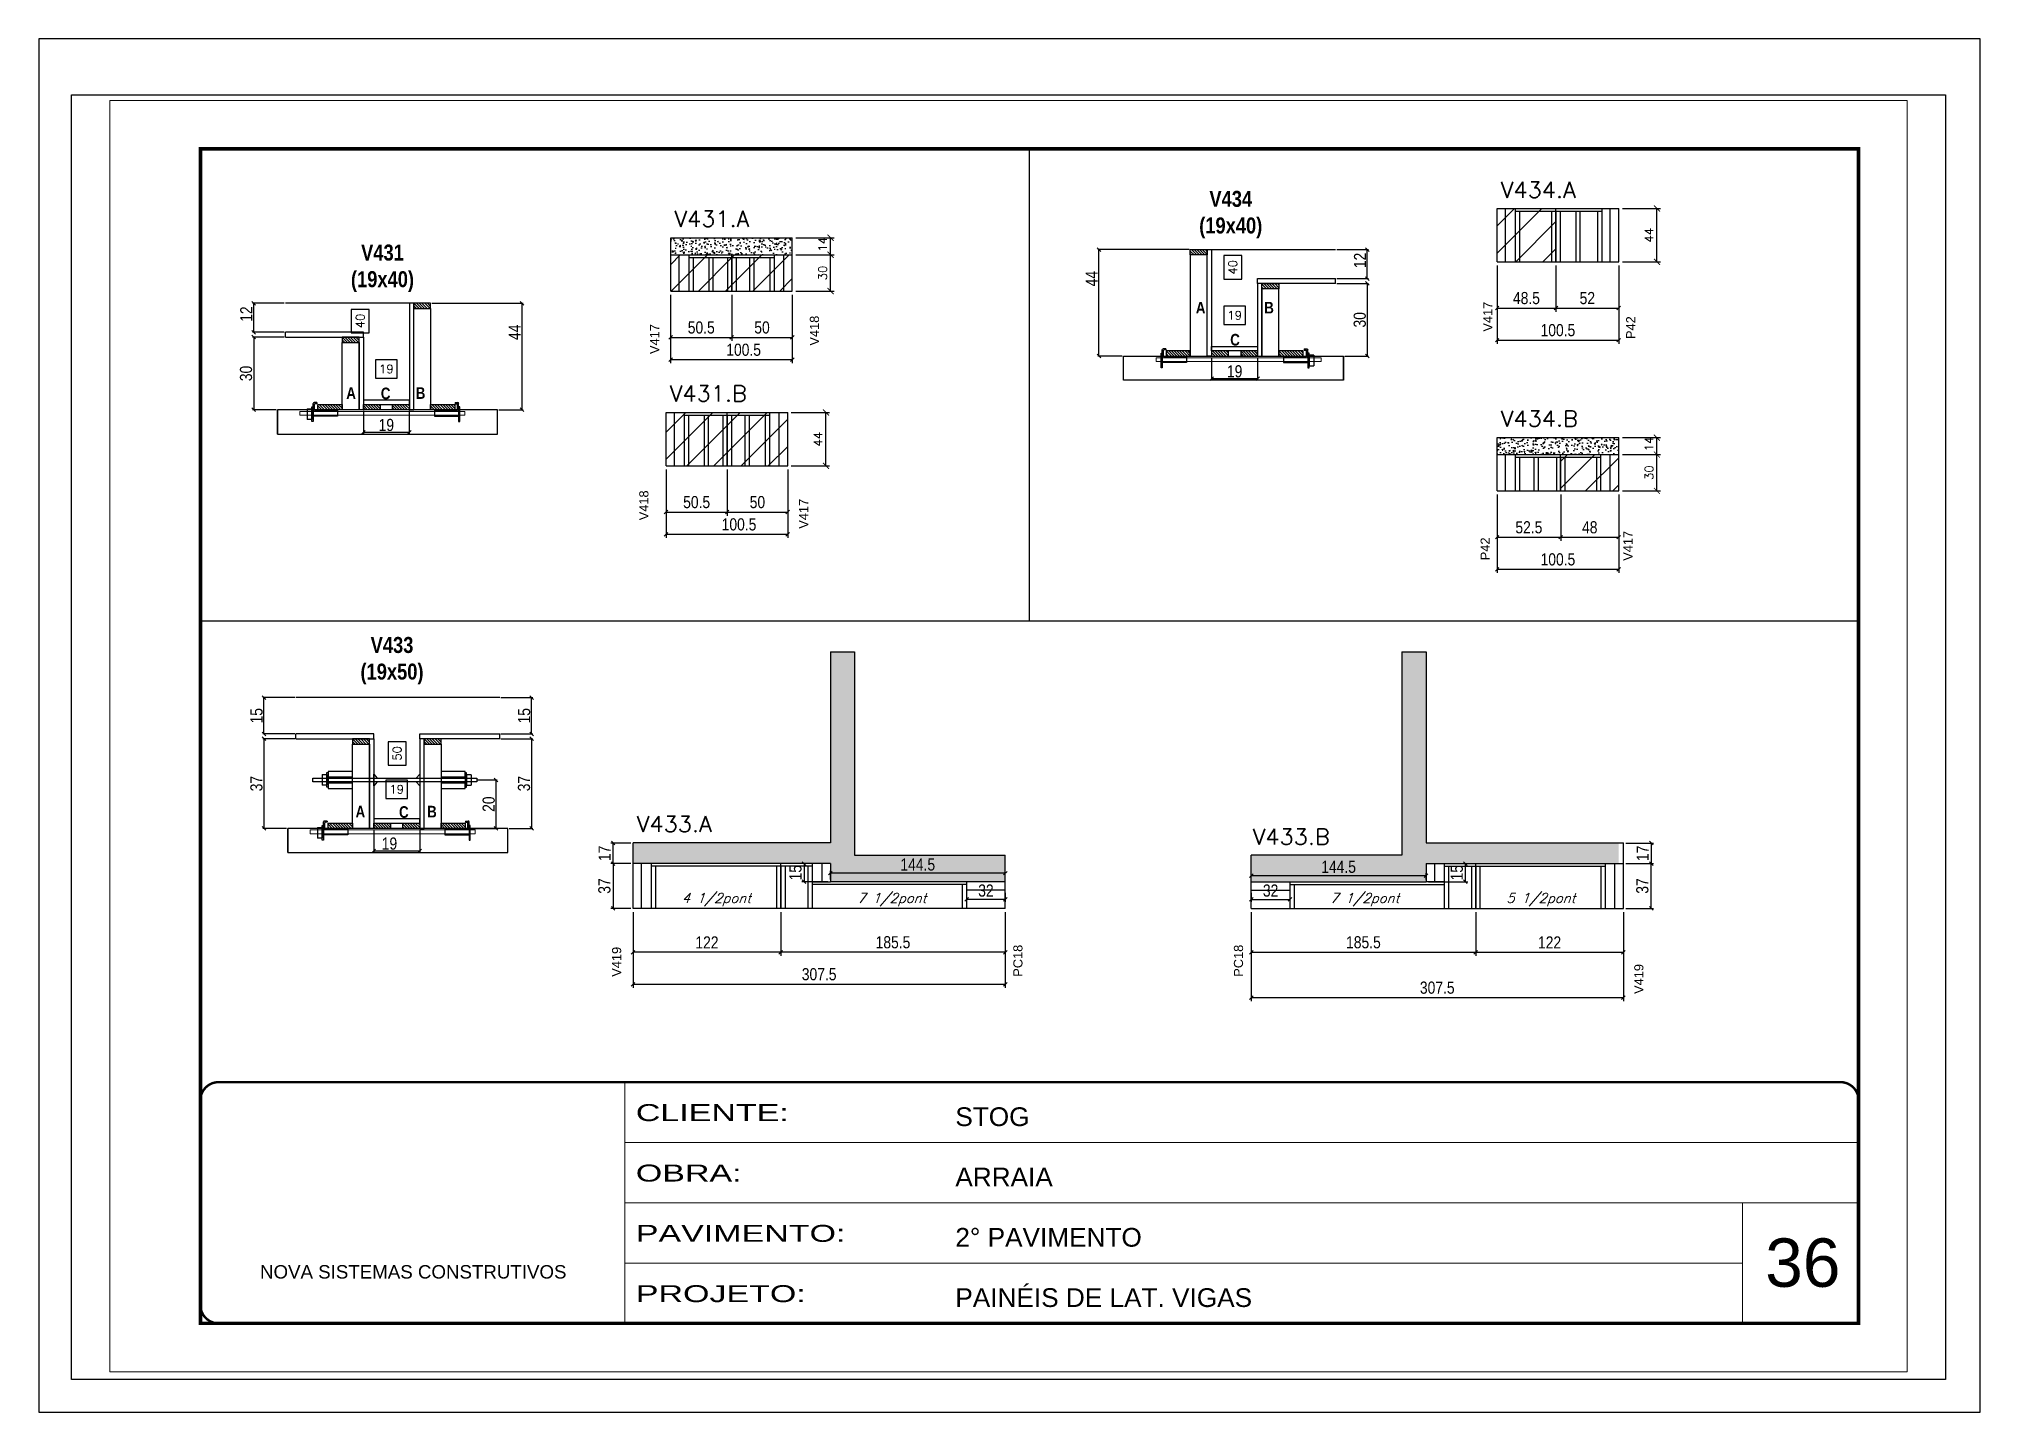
# Paper-space layout '01 (36)' of a CAD drawing. Extents: x -1 to 296, y 0 to 210.
# The model-space entities are those that its viewports show. They can reach past a viewport. Long polylines and large blocks are cut down to what shows.
import ezdxf

# ---------------------------------------------------------------- set-up
doc = ezdxf.new("R2010")
doc.units = 0
doc.linetypes.add('CONTINUO', pattern=[0])
doc.linetypes.add('DASHED', pattern=[0.75, 0.5, -0.25])
doc.layers.get('0').update_dxf_attribs({"linetype": 'CONTINUOUS'})
doc.layers.get('Defpoints').update_dxf_attribs({"linetype": 'CONTINUOUS'})
for name, color, linetype in [('1HACHURA MADEIRAS', 1, 'CONTINUOUS'), ('barrote', 251, 'CONTINUOUS'), ('COTA', 241, 'CONTINUOUS'), ('Cota Seção (2x)', 4, 'CONTINUOUS'), ('detalhes', 4, 'CONTINUOUS'), ('NOMENCLATURA', 7, 'CONTINUOUS'), ('Painéis', 200, 'CONTINUOUS'), ('presilha', 1, 'CONTINUOUS'), ('SARR_2.2x10', 60, 'CONTINUOUS'), ('SARR_2.2x7', 40, 'CONTINUOUS'), ('SARR_3.5x7', 81, 'CONTINUOUS'), ('texto', 7, 'CONTINUOUS'), ('Tubo de PVC', 51, 'CONTINUOUS')]:
    doc.layers.add(name, color=color, linetype=linetype)
for name, color, linetype, lineweight in [('CARIMBO', 255, 'CONTINUOUS', 9), ('CONCRETO', 251, 'CONTINUOUS', 25), ('Folhas', 255, 'CONTINUOUS', 9), ('REAPROVEITAMENTO', 251, 'CONTINUOUS', 9), ('SARRAFO DE PRESSAO', 251, 'DASHED', 9), ('SCO-___-LAJ', 2, 'CONTINUOUS', 0), ('Texto Seção', 7, 'CONTINUOUS', 15)]:
    doc.layers.add(name, color=color, linetype=linetype, lineweight=lineweight)
doc.styles.add('ARIAL', font='arial.ttf')
doc.styles.add('COTA TECNICA', font='techl___.ttf', dxfattribs={"height": 10})
doc.styles.add('COTA TECNICA 2X', font='techl___.ttf', dxfattribs={"height": 10})
doc.styles.add('REGUA-120', font='ROMANS.shx', dxfattribs={"height": 15})
doc.styles.add('ROMANS', font='romans.shx')
doc.styles.add('TECNICA', font='techb___.ttf', dxfattribs={"height": 10})
doc.styles.add('Tecnologia', font='')
doc.styles.get('Tecnologia').set_extended_font_data('Forgotten Futurist')
doc.dimstyles.new('Cota Paínel', dxfattribs={"dimtxt": 7, "dimasz": 5, "dimexe": 3, "dimexo": 3, "dimgap": 3, "dimtad": 1, "dimdec": 1, "dimzin": 12, "dimdsep": 46, "dimtxsty": 'ROMANS', "dimblk": 'ARCHTICK', "dimcen": 0, "dimclrd": 4, "dimclre": 4, "dimclrt": 1, "dimadec": 1, "dimazin": 3, "dimtfac": 1, "dimtdec": 1, "dimtmove": 0, "dimatfit": 3, "dimldrblk": 'OBLIQUE', "dimfxl": 1, "dimtolj": 1, "dimtzin": 12, "dimarcsym": 0})
doc.dimstyles.new('Cota Seção interna', dxfattribs={"dimtxt": 7, "dimasz": 6, "dimexe": 0.18, "dimexo": 2, "dimgap": -4, "dimtad": 3, "dimdec": 1, "dimlfac": 0.5, "dimzin": 12, "dimdsep": 46, "dimtxsty": 'ROMANS', "dimblk": 'ARCHTICK', "dimcen": 0.09, "dimse1": 1, "dimse2": 1, "dimsd1": 1, "dimsd2": 1, "dimclrd": 180, "dimclre": 5, "dimclrt": 1, "dimadec": 0, "dimazin": 3, "dimtfac": 1, "dimtdec": 1, "dimtofl": 0, "dimtmove": 0, "dimatfit": 3, "dimldrblk": 'ARCHTICK', "dimfxl": 1, "dimtolj": 1, "dimtzin": 0, "dimarcsym": 0})
doc.dimstyles.new('PAINEL', dxfattribs={"dimtxt": 10, "dimasz": 3, "dimexe": 3, "dimexo": 3, "dimgap": 3, "dimtad": 1, "dimdec": 1, "dimzin": 12, "dimdsep": 46, "dimtxsty": 'COTA TECNICA', "dimblk1": 'OBLIQUE', "dimblk2": 'OBLIQUE', "dimsah": 1, "dimcen": 0.9, "dimclrd": 4, "dimclre": 4, "dimclrt": 240, "dimadec": 1, "dimazin": 3, "dimtfac": 1, "dimtdec": 1, "dimtmove": 0, "dimatfit": 3, "dimfxl": 1, "dimtolj": 1, "dimtzin": 12, "dimarcsym": 0})
doc.dimstyles.new('SECAO', dxfattribs={"dimscale": 0.333333, "dimtxt": 5, "dimasz": 9, "dimexe": 3, "dimexo": 3, "dimgap": 3, "dimtad": 1, "dimdec": 1, "dimlfac": 0.5, "dimzin": 12, "dimdsep": 46, "dimtxsty": 'COTA TECNICA 2X', "dimblk1": 'OBLIQUE', "dimblk2": 'OBLIQUE', "dimsah": 1, "dimcen": 0.9, "dimclrd": 4, "dimclre": 4, "dimclrt": 240, "dimadec": 1, "dimazin": 3, "dimtfac": 1, "dimtdec": 1, "dimtmove": 0, "dimatfit": 3, "dimfxl": 1, "dimtolj": 1, "dimtzin": 12, "dimarcsym": 0})
pattern_1 = [(45, (0, -5742.876), (-11.22532, 11.22532), [])]

psp = doc.layouts.new('01 (36)')

msp = doc.modelspace()

# ---------------------------------------------------------------- texts
at = {"layer": 'CARIMBO', "style": 'ARIAL'}
msp.add_text('36', height=40, dxfattribs=at).set_placement((10395.07, 4228.09))
at = {"layer": 'detalhes', "style": 'TECNICA'}
for s, p in [('A', (9924.62, 5031.91)), ('B', (9981.15, 5031.91)), ('C', (9953.05, 5005.44)), ('A', (9222.71, 4961.41)), ('C', (9251.23, 4961.09)), ('B', (9280.1, 4961.41)), ('A', (9230.39, 4615.73)), ('C', (9266.28, 4615.41)), ('B', (9289.52, 4615.73))]:
    msp.add_text(s, height=9.6, dxfattribs=at).set_placement(p)
at = {"layer": 'NOMENCLATURA', "linetype": 'Continuous', "style": 'ARIAL'}
for s, p in [('V417', (10169.64, 5016.93)), ('V417', (9481.25, 4998.44)), ('V418', (9613.28, 5005.4)), ('P42', (10287.74, 5010.85)), ('V418', (9472.35, 4861.13)), ('V417', (9604.38, 4854.17)), ('P42', (10167.48, 4828.13)), ('V417', (10285.45, 4827.7)), ('V419', (9449.83, 4484.17)), ('PC18', (9781.39, 4484.17)), ('PC18', (9963.65, 4484.17)), ('V419', (10294.42, 4469.97))]:
    msp.add_text(s, height=7.567, rotation=90, dxfattribs=at).set_placement(p)
at = {"layer": 'NOMENCLATURA', "char_height": 13.2, "attachment_point": 2, "style": 'TECNICA'}
for s, insert in [('V434\\P(19x40)', (9953.48, 5133.2)), ('V431\\P(19x40)', (9252.61, 5088.86)), ('V433\\P(19x50)', (9260.48, 4764.78))]:
    msp.add_mtext_dynamic_manual_height_columns(s, width=13.2, gutter_width=1, heights=[0], dxfattribs=dict(at, insert=insert))
at = {"layer": 'texto', "color": 2, "char_height": 8, "attachment_point": 5, "style": 'ROMANS'}
for s, insert in [('{\\Q19;\\C256;4 1/2pont}', (9528.47, 4547.85)), ('{\\Q19;\\C256;7 1/2pont}', (9673.44, 4547.85)), ('{\\Q19;\\C256;7 1/2pont}', (10064.15, 4547.85)), ('{\\Q19;\\C256;5 1/2pont}', (10209.68, 4547.85))]:
    msp.add_mtext(s, dxfattribs=dict(at, insert=insert))
at = {"layer": 'Texto Seção', "style": 'REGUA-120', "width": 1.05}
for s, p in [('V434.A', (10176.56, 5127.54)), ('V431.A', (9493.74, 5103.59)), ('V431.B', (9489.92, 4959.32)), ('V434.B', (10176.56, 4938.59)), ('V433.A', (9462.69, 4603.82)), ('V433.B', (9971.56, 4593.28))]:
    msp.add_text(s, height=13, dxfattribs=at).set_placement(p)

# ---------------------------------------------------------------- blocks, each defined once
blk = doc.blocks.new('9999999999')
at = {"color": 30, "linetype": 'CONTINUO'}
for p, q in [((98564.6, 34230.2), (98564.6, 34429.4)), ((98564.6, 34379.6), (99584, 34379.6)), ((98564.6, 34329.8), (99488, 34329.8)), ((99584, 34329.8), (99488, 34329.8)), ((99488, 34329.8), (99488, 34230.2)), ((98564.6, 34280), (99488, 34280))]:
    blk.add_line(p, q, dxfattribs=at)
at = {"color": 30, "linetype": 'CONTINUO', "const_width": 2}
blk.add_lwpolyline([(99584, 34230.2), (99584, 34414.4, 0.414214), (99569, 34429.4), (98229, 34429.4, 0.414214), (98214, 34414.4), (98214, 34245.2, 0.414214), (98229, 34230.2), (99584, 34230.2)], format="xyb", dxfattribs=at)
at = {"layer": 'Folhas'}
blk.add_lwpolyline([(98139, 34190.2), (99624, 34190.2), (99624, 35240.2), (98139, 35240.2)], close=True, dxfattribs=at)
at = {"layer": 'Folhas', "color": 30, "const_width": 3}
blk.add_lwpolyline([(98214, 34230.2), (99584, 34230.2), (99584, 35200.2), (98214, 35200.2)], close=True, dxfattribs=at)
at = {"color": 7, "linetype": 'Continuous', "ltscale": 5, "style": 'ARIAL'}
for s, height, p in [('STOG', 15.48, (98837.7, 34393.1)), ('ARRAIA', 15.48, (98837.7, 34343.3)), ('2° PAVIMENTO', 15.483, (98837.7, 34293.5)), ('NOVA SISTEMAS CONSTRUTIVOS', 11.059, (98263.2, 34267.2)), ('PAINÉIS DE LAT. VIGAS', 15.483, (98837.7, 34243.7))]:
    blk.add_text(s, height=height, dxfattribs=at).set_placement(p)
at = {"layer": 'Folhas', "color": 7, "style": 'Tecnologia', "width": 1.5}
for s, p in [('CLIENTE:', (98573.7, 34397.2)), ('OBRA:', (98573.7, 34347.3)), ('PAVIMENTO:', (98573.7, 34297.5)), ('PROJETO:', (98573.7, 34247.7))]:
    blk.add_text(s, height=14, dxfattribs=at).set_placement(p)
blk = doc.blocks.new('_Oblique')
at = {"color": 0, "linetype": 'ByBlock', "lineweight": -2}
blk.add_line((-0.5, -0.5), (0.5, 0.5), dxfattribs=at)
blk = doc.blocks.new('*D1415')
at = {"layer": 'COTA', "color": 4, "lineweight": -2, "transparency": 16777216}
for p, q in [((9245.4, 4605.7), (9245.4, 4587)), ((9283.4, 4605.7), (9283.4, 4587)), ((9283.4, 4588), (9245.4, 4588))]:
    blk.add_line(p, q, dxfattribs=at)
at = {"layer": 'Defpoints', "color": 0, "transparency": 16777216}
for p in [(9245.4, 4606.7), (9283.4, 4606.7), (9245.4, 4588)]:
    blk.add_point(p, dxfattribs=at)
at = {"layer": 'COTA', "color": 4, "lineweight": -2, "transparency": 16777216, "xscale": 3, "yscale": 3, "zscale": 3, "rotation": 180}
blk.add_blockref('_Oblique', (9245.4, 4588), dxfattribs=at)
at = {"layer": 'COTA', "color": 4, "lineweight": -2, "transparency": 16777216, "xscale": 3, "yscale": 3, "zscale": 3}
blk.add_blockref('_Oblique', (9283.4, 4588), dxfattribs=at)
at = {"layer": 'COTA', "color": 240, "transparency": 16777216, "insert": (9258.4, 4594.1), "char_height": 10, "attachment_point": 5, "style": 'COTA TECNICA 2X'}
blk.add_mtext('\\A1;19', dxfattribs=at)
blk = doc.blocks.new('PRESILHA METÁLICA 1')
at = {"layer": 'presilha'}
for p, q in [((0, 13), (6, 13)), ((0, 13), (0, 0)), ((6, 0), (0, 0)), ((6, 15.5), (7.5, 15.5)), ((6, -2.5), (6, 15.5)), ((6, 13), (6, 0)), ((7.5, 10.6), (7.5, 19.9)), ((7.5, 15.5), (7.5, -2.5)), ((37.5, 4.1), (7.5, 4.1)), ((12, 21), (8.6, 21)), ((9, 11.6), (9, 18.9)), ((12, 19.5), (9.6, 19.5)), ((37.5, 11), (9.6, 11)), ((12, 21), (12, 19.5)), ((37.5, 11), (37.5, 4.1)), ((7.5, -2.5), (6, -2.5))]:
    blk.add_line(p, q, dxfattribs=at)
for centre, radius, start, end in [((8.6, 19.9), 1.14, 90, 180), ((9.6, 18.9), 0.57, 90, 180), ((9.6, 11.6), 0.57, 180, 270)]:
    blk.add_arc(centre, radius, start, end, dxfattribs=at)
blk = doc.blocks.new('PRESILHA METÁLICA 2')
at = {"layer": 'presilha'}
for p, q in [((-30.8, 13.5), (-30.8, 6.6)), ((-30.8, 13.5), (-2.8, 13.5)), ((-30.8, 6.6), (-0.8, 6.6)), ((-5.2, 23.5), (-5.2, 22)), ((-5.2, 23.5), (-1.9, 23.5)), ((-5.2, 22), (-2.8, 22)), ((-2.2, 14.1), (-2.2, 21.4)), ((0.8, 18), (-0.8, 18)), ((-0.8, 18), (-0.8, 0)), ((-0.8, 0), (0.8, 0)), ((-0.8, 14.6), (-0.8, 22.4)), ((0.8, 0), (0.8, 18))]:
    blk.add_line(p, q, dxfattribs=at)
for centre, radius, start, end in [((-2.8, 21.4), 0.57, 0, 90), ((-2.8, 14.1), 0.57, 270, 0), ((-1.9, 22.4), 1.14, 0, 90)]:
    blk.add_arc(centre, radius, start, end, dxfattribs=at)
blk = doc.blocks.new('*D1416')
at = {"layer": 'COTA', "color": 4, "lineweight": -2, "transparency": 16777216}
for p, q in [((9180.1, 4680.7), (9153.7, 4680.7)), ((9154.7, 4680.7), (9154.7, 4606.7)), ((9173.3, 4606.7), (9153.7, 4606.7))]:
    blk.add_line(p, q, dxfattribs=at)
at = {"layer": 'Defpoints', "color": 0, "transparency": 16777216}
for p in [(9181.1, 4680.7), (9154.7, 4606.7), (9174.3, 4606.7)]:
    blk.add_point(p, dxfattribs=at)
at = {"layer": 'COTA', "color": 4, "lineweight": -2, "transparency": 16777216, "xscale": 3, "yscale": 3, "zscale": 3}
for p, rotation in [((9154.7, 4680.7), 90), ((9154.7, 4606.7), 270)]:
    blk.add_blockref('_Oblique', p, dxfattribs=dict(at, rotation=rotation))
at = {"layer": 'COTA', "color": 240, "transparency": 16777216, "insert": (9148.5, 4643.7), "char_height": 10, "attachment_point": 5, "rotation": 90, "style": 'COTA TECNICA 2X'}
blk.add_mtext('\\A1;37', dxfattribs=at)
blk = doc.blocks.new('*D1417')
at = {"layer": 'Cota Seção (2x)', "color": 180, "lineweight": -2, "transparency": 16777216}
for p, q in [((9272.2, 4678.3), (9257.2, 4678.3)), ((9257.2, 4678.3), (9257.2, 4658.9)), ((9272.2, 4658.9), (9272.2, 4678.3)), ((9257.2, 4658.9), (9272.2, 4658.9))]:
    blk.add_line(p, q, dxfattribs=at)
at = {"layer": 'Defpoints', "color": 0, "transparency": 16777216}
for p in [(9276.2, 4714.7), (9283.4, 4714.7), (9276, 4614.7)]:
    blk.add_point(p, dxfattribs=at)
at = {"layer": 'Cota Seção (2x)', "color": 1, "transparency": 16777216, "insert": (9264.7, 4668.6), "char_height": 7, "attachment_point": 5, "rotation": 90, "style": 'ROMANS'}
blk.add_mtext('\\A1;50', dxfattribs=at)
blk = doc.blocks.new('_ArchTick')
at = {"color": 0, "linetype": 'ByBlock', "const_width": 0.15}
blk.add_lwpolyline([(-0.5, -0.5), (0.5, 0.5)], dxfattribs=at)
blk = doc.blocks.new('*D1418')
at = {"layer": 'COTA', "color": 4, "lineweight": -2, "transparency": 16777216}
for p, q in [((9180.1, 4714.7), (9153.7, 4714.7)), ((9154.7, 4684.7), (9154.7, 4714.7)), ((9180.1, 4684.7), (9153.7, 4684.7))]:
    blk.add_line(p, q, dxfattribs=at)
at = {"layer": 'Defpoints', "color": 0, "transparency": 16777216}
for p in [(9154.7, 4714.7), (9181.1, 4714.7), (9181.1, 4684.7)]:
    blk.add_point(p, dxfattribs=at)
at = {"layer": 'COTA', "color": 4, "lineweight": -2, "transparency": 16777216, "xscale": 3, "yscale": 3, "zscale": 3}
for p, rotation in [((9154.7, 4714.7), 90), ((9154.7, 4684.7), 270)]:
    blk.add_blockref('_Oblique', p, dxfattribs=dict(at, rotation=rotation))
at = {"layer": 'COTA', "color": 240, "transparency": 16777216, "insert": (9148.6, 4699.7), "char_height": 10, "attachment_point": 5, "rotation": 90, "style": 'COTA TECNICA 2X'}
blk.add_mtext('\\A1;15', dxfattribs=at)
blk = doc.blocks.new('*D1419')
at = {"layer": 'COTA', "color": 4, "lineweight": -2, "transparency": 16777216}
for p, q in [((9350.5, 4680.7), (9376.8, 4680.7)), ((9375.8, 4680.7), (9375.8, 4606.7)), ((9357.2, 4606.7), (9376.8, 4606.7))]:
    blk.add_line(p, q, dxfattribs=at)
at = {"layer": 'Defpoints', "color": 0, "transparency": 16777216}
for p in [(9349.5, 4680.7), (9356.2, 4606.7), (9375.8, 4606.7)]:
    blk.add_point(p, dxfattribs=at)
at = {"layer": 'COTA', "color": 4, "lineweight": -2, "transparency": 16777216, "xscale": 3, "yscale": 3, "zscale": 3}
for p, rotation in [((9375.8, 4680.7), 90), ((9375.8, 4606.7), 270)]:
    blk.add_blockref('_Oblique', p, dxfattribs=dict(at, rotation=rotation))
at = {"layer": 'COTA', "color": 240, "transparency": 16777216, "insert": (9369.6, 4643.7), "char_height": 10, "attachment_point": 5, "rotation": 90, "style": 'COTA TECNICA 2X'}
blk.add_mtext('\\A1;37', dxfattribs=at)
blk = doc.blocks.new('*D1420')
at = {"layer": 'COTA', "color": 4, "lineweight": -2, "transparency": 16777216}
for p, q in [((9350.5, 4714.7), (9376.8, 4714.7)), ((9375.8, 4684.7), (9375.8, 4714.7)), ((9350.5, 4684.7), (9376.8, 4684.7))]:
    blk.add_line(p, q, dxfattribs=at)
at = {"layer": 'Defpoints', "color": 0, "transparency": 16777216}
for p in [(9349.5, 4714.7), (9375.8, 4714.7), (9349.5, 4684.7)]:
    blk.add_point(p, dxfattribs=at)
at = {"layer": 'COTA', "color": 4, "lineweight": -2, "transparency": 16777216, "xscale": 3, "yscale": 3, "zscale": 3}
for p, rotation in [((9375.8, 4714.7), 90), ((9375.8, 4684.7), 270)]:
    blk.add_blockref('_Oblique', p, dxfattribs=dict(at, rotation=rotation))
at = {"layer": 'COTA', "color": 240, "transparency": 16777216, "insert": (9369.7, 4699.7), "char_height": 10, "attachment_point": 5, "rotation": 90, "style": 'COTA TECNICA 2X'}
blk.add_mtext('\\A1;15', dxfattribs=at)
blk = doc.blocks.new('*D1624')
at = {"layer": 'Cota Seção (2x)', "color": 180, "lineweight": -2, "transparency": 16777216}
for p, q in [((9273.4, 4646.5), (9255.4, 4646.5)), ((9255.4, 4646.5), (9255.4, 4631.5)), ((9273.4, 4631.5), (9273.4, 4646.5)), ((9255.4, 4631.5), (9273.4, 4631.5))]:
    blk.add_line(p, q, dxfattribs=at)
at = {"layer": 'Defpoints', "color": 0, "transparency": 16777216}
for p in [(9283.4, 4627.5), (9245.4, 4614.7), (9283.4, 4614.7)]:
    blk.add_point(p, dxfattribs=at)
at = {"layer": 'Cota Seção (2x)', "color": 1, "transparency": 16777216, "insert": (9264.4, 4639), "char_height": 7, "attachment_point": 5, "style": 'ROMANS'}
blk.add_mtext('\\A1;19', dxfattribs=at)
blk = doc.blocks.new('*D1421')
at = {"layer": 'COTA', "color": 4, "lineweight": -2, "transparency": 16777216}
for p, q in [((9331.4, 4646.7), (9347.5, 4646.7)), ((9346.5, 4606.7), (9346.5, 4646.7)), ((9322, 4606.7), (9347.5, 4606.7))]:
    blk.add_line(p, q, dxfattribs=at)
at = {"layer": 'Defpoints', "color": 0, "transparency": 16777216}
for p in [(9330.4, 4646.7), (9346.5, 4646.7), (9321, 4606.7)]:
    blk.add_point(p, dxfattribs=at)
at = {"layer": 'COTA', "color": 4, "lineweight": -2, "transparency": 16777216, "xscale": 3, "yscale": 3, "zscale": 3}
for p, rotation in [((9346.5, 4646.7), 90), ((9346.5, 4606.7), 270)]:
    blk.add_blockref('_Oblique', p, dxfattribs=dict(at, rotation=rotation))
at = {"layer": 'COTA', "color": 240, "transparency": 16777216, "insert": (9340.4, 4626.7), "char_height": 10, "attachment_point": 5, "rotation": 90, "style": 'COTA TECNICA 2X'}
blk.add_mtext('\\A1;20', dxfattribs=at)
blk = doc.blocks.new('*D1422')
at = {"layer": 'COTA', "color": 4, "linetype": 'ByBlock', "lineweight": -2, "transparency": 16777216}
for p, q in [((9581.7, 4537.6), (9581.7, 4501.4)), ((9767.2, 4537.6), (9767.2, 4501.4)), ((9767.2, 4504.4), (9581.7, 4504.4))]:
    blk.add_line(p, q, dxfattribs=at)
at = {"layer": 'Defpoints', "color": 0, "linetype": 'ByBlock', "transparency": 16777216}
for p in [(9581.7, 4540.6), (9767.2, 4540.6), (9581.7, 4504.4)]:
    blk.add_point(p, dxfattribs=at)
at = {"layer": 'COTA', "color": 4, "linetype": 'ByBlock', "lineweight": -2, "transparency": 16777216, "xscale": 3, "yscale": 3, "zscale": 3, "rotation": 180}
blk.add_blockref('_Oblique', (9581.7, 4504.4), dxfattribs=at)
at = {"layer": 'COTA', "color": 4, "linetype": 'ByBlock', "lineweight": -2, "transparency": 16777216, "xscale": 3, "yscale": 3, "zscale": 3}
blk.add_blockref('_Oblique', (9767.2, 4504.4), dxfattribs=at)
at = {"layer": 'COTA', "color": 240, "linetype": 'ByBlock', "transparency": 16777216, "insert": (9674.4, 4512.6), "char_height": 10, "attachment_point": 5, "style": 'COTA TECNICA'}
blk.add_mtext('\\A1;185.5', dxfattribs=at)
blk = doc.blocks.new('*D1423')
at = {"layer": 'COTA', "color": 4, "linetype": 'ByBlock', "lineweight": -2, "transparency": 16777216}
for p, q in [((9459.7, 4537.6), (9459.7, 4501.4)), ((9581.7, 4537.6), (9581.7, 4501.4)), ((9581.7, 4504.4), (9459.7, 4504.4))]:
    blk.add_line(p, q, dxfattribs=at)
at = {"layer": 'Defpoints', "color": 0, "linetype": 'ByBlock', "transparency": 16777216}
for p in [(9459.7, 4540.6), (9581.7, 4540.6), (9459.7, 4504.4)]:
    blk.add_point(p, dxfattribs=at)
at = {"layer": 'COTA', "color": 4, "linetype": 'ByBlock', "lineweight": -2, "transparency": 16777216, "xscale": 3, "yscale": 3, "zscale": 3, "rotation": 180}
blk.add_blockref('_Oblique', (9459.7, 4504.4), dxfattribs=at)
at = {"layer": 'COTA', "color": 4, "linetype": 'ByBlock', "lineweight": -2, "transparency": 16777216, "xscale": 3, "yscale": 3, "zscale": 3}
blk.add_blockref('_Oblique', (9581.7, 4504.4), dxfattribs=at)
at = {"layer": 'COTA', "color": 240, "linetype": 'ByBlock', "transparency": 16777216, "insert": (9520.7, 4512.5), "char_height": 10, "attachment_point": 5, "style": 'COTA TECNICA'}
blk.add_mtext('\\A1;122', dxfattribs=at)
blk = doc.blocks.new('*D1625')
at = {"layer": 'COTA', "color": 4, "linetype": 'ByBlock', "lineweight": -2, "transparency": 16777216}
for p, q in [((9459.7, 4537.6), (9459.7, 4474.9)), ((9767.2, 4537.6), (9767.2, 4474.9)), ((9767.2, 4477.9), (9459.7, 4477.9))]:
    blk.add_line(p, q, dxfattribs=at)
at = {"layer": 'Defpoints', "color": 0, "linetype": 'ByBlock', "transparency": 16777216}
for p in [(9459.7, 4540.6), (9767.2, 4540.6), (9459.7, 4477.9)]:
    blk.add_point(p, dxfattribs=at)
at = {"layer": 'COTA', "color": 4, "linetype": 'ByBlock', "lineweight": -2, "transparency": 16777216, "xscale": 3, "yscale": 3, "zscale": 3, "rotation": 180}
blk.add_blockref('_Oblique', (9459.7, 4477.9), dxfattribs=at)
at = {"layer": 'COTA', "color": 4, "linetype": 'ByBlock', "lineweight": -2, "transparency": 16777216, "xscale": 3, "yscale": 3, "zscale": 3}
blk.add_blockref('_Oblique', (9767.2, 4477.9), dxfattribs=at)
at = {"layer": 'COTA', "color": 240, "linetype": 'ByBlock', "transparency": 16777216, "insert": (9613.4, 4486.2), "char_height": 10, "attachment_point": 5, "style": 'COTA TECNICA'}
blk.add_mtext('\\A1;307.5', dxfattribs=at)
blk = doc.blocks.new('*D1424')
at = {"layer": 'COTA', "color": 4, "linetype": 'Continuous', "lineweight": -2, "transparency": 16777216}
for p, q in [((9735.2, 4553.6), (9735.2, 4546.1)), ((9767.2, 4548.1), (9735.2, 4548.1)), ((9767.2, 4553.6), (9767.2, 4546.1))]:
    blk.add_line(p, q, dxfattribs=at)
at = {"layer": 'Defpoints', "color": 0, "linetype": 'Continuous', "transparency": 16777216}
for p in [(9735.2, 4555.6), (9767.2, 4555.6), (9735.2, 4548.1)]:
    blk.add_point(p, dxfattribs=at)
at = {"layer": 'COTA', "color": 4, "linetype": 'Continuous', "lineweight": -2, "transparency": 16777216, "xscale": 3, "yscale": 3, "zscale": 3, "rotation": 180}
blk.add_blockref('_Oblique', (9735.2, 4548.1), dxfattribs=at)
at = {"layer": 'COTA', "color": 4, "linetype": 'Continuous', "lineweight": -2, "transparency": 16777216, "xscale": 3, "yscale": 3, "zscale": 3}
blk.add_blockref('_Oblique', (9767.2, 4548.1), dxfattribs=at)
at = {"layer": 'COTA', "color": 240, "linetype": 'Continuous', "transparency": 16777216, "insert": (9751.2, 4555.3), "char_height": 10, "attachment_point": 5, "style": 'COTA TECNICA'}
blk.add_mtext('\\A1;32', dxfattribs=at)
blk = doc.blocks.new('*D1433')
at = {"layer": 'COTA', "color": 4, "linetype": 'ByBlock', "lineweight": -2, "transparency": 16777216}
for p, q in [((9970.4, 4537.6), (9970.4, 4501.4)), ((10155.9, 4537.6), (10155.9, 4501.4)), ((9970.4, 4504.4), (10155.9, 4504.4))]:
    blk.add_line(p, q, dxfattribs=at)
at = {"layer": 'Defpoints', "color": 0, "linetype": 'ByBlock', "transparency": 16777216}
for p in [(9970.4, 4540.6), (10155.9, 4540.6), (10155.9, 4504.4)]:
    blk.add_point(p, dxfattribs=at)
at = {"layer": 'COTA', "color": 4, "linetype": 'ByBlock', "lineweight": -2, "transparency": 16777216, "xscale": 3, "yscale": 3, "zscale": 3, "rotation": 180}
blk.add_blockref('_Oblique', (9970.4, 4504.4), dxfattribs=at)
at = {"layer": 'COTA', "color": 4, "linetype": 'ByBlock', "lineweight": -2, "transparency": 16777216, "xscale": 3, "yscale": 3, "zscale": 3}
blk.add_blockref('_Oblique', (10155.9, 4504.4), dxfattribs=at)
at = {"layer": 'COTA', "color": 240, "linetype": 'ByBlock', "transparency": 16777216, "insert": (10063.1, 4512.6), "char_height": 10, "attachment_point": 5, "style": 'COTA TECNICA'}
blk.add_mtext('\\A1;185.5', dxfattribs=at)
blk = doc.blocks.new('*D1434')
at = {"layer": 'COTA', "color": 4, "linetype": 'ByBlock', "lineweight": -2, "transparency": 16777216}
for p, q in [((10155.9, 4537.6), (10155.9, 4501.4)), ((10277.9, 4537.6), (10277.9, 4501.4)), ((10155.9, 4504.4), (10277.9, 4504.4))]:
    blk.add_line(p, q, dxfattribs=at)
at = {"layer": 'Defpoints', "color": 0, "linetype": 'ByBlock', "transparency": 16777216}
for p in [(10155.9, 4540.6), (10277.9, 4540.6), (10277.9, 4504.4)]:
    blk.add_point(p, dxfattribs=at)
at = {"layer": 'COTA', "color": 4, "linetype": 'ByBlock', "lineweight": -2, "transparency": 16777216, "xscale": 3, "yscale": 3, "zscale": 3, "rotation": 180}
blk.add_blockref('_Oblique', (10155.9, 4504.4), dxfattribs=at)
at = {"layer": 'COTA', "color": 4, "linetype": 'ByBlock', "lineweight": -2, "transparency": 16777216, "xscale": 3, "yscale": 3, "zscale": 3}
blk.add_blockref('_Oblique', (10277.9, 4504.4), dxfattribs=at)
at = {"layer": 'COTA', "color": 240, "linetype": 'ByBlock', "transparency": 16777216, "insert": (10216.9, 4512.5), "char_height": 10, "attachment_point": 5, "style": 'COTA TECNICA'}
blk.add_mtext('\\A1;122', dxfattribs=at)
blk = doc.blocks.new('*D1630')
at = {"layer": 'COTA', "color": 4, "linetype": 'ByBlock', "lineweight": -2, "transparency": 16777216}
for p, q in [((9970.4, 4537.6), (9970.4, 4463.9)), ((10277.9, 4537.6), (10277.9, 4463.9)), ((9970.4, 4466.9), (10277.9, 4466.9))]:
    blk.add_line(p, q, dxfattribs=at)
at = {"layer": 'Defpoints', "color": 0, "linetype": 'ByBlock', "transparency": 16777216}
for p in [(9970.4, 4540.6), (10277.9, 4540.6), (10277.9, 4466.9)]:
    blk.add_point(p, dxfattribs=at)
at = {"layer": 'COTA', "color": 4, "linetype": 'ByBlock', "lineweight": -2, "transparency": 16777216, "xscale": 3, "yscale": 3, "zscale": 3, "rotation": 180}
blk.add_blockref('_Oblique', (9970.4, 4466.9), dxfattribs=at)
at = {"layer": 'COTA', "color": 4, "linetype": 'ByBlock', "lineweight": -2, "transparency": 16777216, "xscale": 3, "yscale": 3, "zscale": 3}
blk.add_blockref('_Oblique', (10277.9, 4466.9), dxfattribs=at)
at = {"layer": 'COTA', "color": 240, "linetype": 'ByBlock', "transparency": 16777216, "insert": (10124.1, 4475.1), "char_height": 10, "attachment_point": 5, "style": 'COTA TECNICA'}
blk.add_mtext('\\A1;307.5', dxfattribs=at)
blk = doc.blocks.new('*D1435')
at = {"layer": 'COTA', "color": 4, "linetype": 'Continuous', "lineweight": -2, "transparency": 16777216}
for p, q in [((9970.4, 4553.6), (9970.4, 4546.1)), ((9970.4, 4548.1), (10002.4, 4548.1)), ((10002.4, 4553.6), (10002.4, 4546.1))]:
    blk.add_line(p, q, dxfattribs=at)
at = {"layer": 'Defpoints', "color": 0, "linetype": 'Continuous', "transparency": 16777216}
for p in [(9970.4, 4555.6), (10002.4, 4555.6), (10002.4, 4548.1)]:
    blk.add_point(p, dxfattribs=at)
at = {"layer": 'COTA', "color": 4, "linetype": 'Continuous', "lineweight": -2, "transparency": 16777216, "xscale": 3, "yscale": 3, "zscale": 3, "rotation": 180}
blk.add_blockref('_Oblique', (9970.4, 4548.1), dxfattribs=at)
at = {"layer": 'COTA', "color": 4, "linetype": 'Continuous', "lineweight": -2, "transparency": 16777216, "xscale": 3, "yscale": 3, "zscale": 3}
blk.add_blockref('_Oblique', (10002.4, 4548.1), dxfattribs=at)
at = {"layer": 'COTA', "color": 240, "linetype": 'Continuous', "transparency": 16777216, "insert": (9986.4, 4555.3), "char_height": 10, "attachment_point": 5, "style": 'COTA TECNICA'}
blk.add_mtext('\\A1;32', dxfattribs=at)
blk = doc.blocks.new('*D1436')
at = {"layer": 'COTA', "color": 4, "linetype": 'Continuous', "lineweight": -2, "transparency": 16777216}
for p, q in [((10279.9, 4577.6), (10302.9, 4577.6)), ((10300.9, 4540.6), (10300.9, 4577.6)), ((10279.9, 4540.6), (10302.9, 4540.6))]:
    blk.add_line(p, q, dxfattribs=at)
at = {"layer": 'Defpoints', "color": 0, "linetype": 'Continuous', "transparency": 16777216}
for p in [(10277.9, 4577.6), (10300.9, 4577.6), (10277.9, 4540.6)]:
    blk.add_point(p, dxfattribs=at)
at = {"layer": 'COTA', "color": 4, "linetype": 'Continuous', "lineweight": -2, "transparency": 16777216, "xscale": 3, "yscale": 3, "zscale": 3}
for p, rotation in [((10300.9, 4577.6), 90), ((10300.9, 4540.6), 270)]:
    blk.add_blockref('_Oblique', p, dxfattribs=dict(at, rotation=rotation))
at = {"layer": 'COTA', "color": 240, "linetype": 'Continuous', "transparency": 16777216, "insert": (10293.6, 4559.1), "char_height": 10, "attachment_point": 5, "rotation": 90, "style": 'COTA TECNICA'}
blk.add_mtext('\\A1;37', dxfattribs=at)
blk = doc.blocks.new('*D1437')
at = {"layer": 'COTA', "color": 4, "linetype": 'Continuous', "lineweight": -2, "transparency": 16777216}
for p, q in [((10279.9, 4594.6), (10302.9, 4594.6)), ((10300.9, 4594.6), (10300.9, 4577.6)), ((10279.9, 4577.6), (10302.9, 4577.6))]:
    blk.add_line(p, q, dxfattribs=at)
at = {"layer": 'Defpoints', "color": 0, "linetype": 'Continuous', "transparency": 16777216}
for p in [(10277.9, 4594.6), (10277.9, 4577.6), (10300.9, 4577.6)]:
    blk.add_point(p, dxfattribs=at)
at = {"layer": 'COTA', "color": 4, "linetype": 'Continuous', "lineweight": -2, "transparency": 16777216, "xscale": 3, "yscale": 3, "zscale": 3}
for p, rotation in [((10300.9, 4594.6), 90), ((10300.9, 4577.6), 270)]:
    blk.add_blockref('_Oblique', p, dxfattribs=dict(at, rotation=rotation))
at = {"layer": 'COTA', "color": 240, "linetype": 'Continuous', "transparency": 16777216, "insert": (10293.8, 4586.1), "char_height": 10, "attachment_point": 5, "rotation": 90, "style": 'COTA TECNICA'}
blk.add_mtext('\\A1;17', dxfattribs=at)
blk = doc.blocks.new('*D1438')
at = {"layer": 'COTA', "color": 4, "linetype": 'Continuous', "lineweight": -2, "transparency": 16777216}
for p, q in [((9457.7, 4577.6), (9441.2, 4577.6)), ((9443.2, 4577.6), (9443.2, 4540.6)), ((9457.7, 4540.6), (9441.2, 4540.6))]:
    blk.add_line(p, q, dxfattribs=at)
at = {"layer": 'Defpoints', "color": 0, "linetype": 'Continuous', "transparency": 16777216}
for p in [(9459.7, 4577.6), (9443.2, 4540.6), (9459.7, 4540.6)]:
    blk.add_point(p, dxfattribs=at)
at = {"layer": 'COTA', "color": 4, "linetype": 'Continuous', "lineweight": -2, "transparency": 16777216, "xscale": 3, "yscale": 3, "zscale": 3}
for p, rotation in [((9443.2, 4577.6), 90), ((9443.2, 4540.6), 270)]:
    blk.add_blockref('_Oblique', p, dxfattribs=dict(at, rotation=rotation))
at = {"layer": 'COTA', "color": 240, "linetype": 'Continuous', "transparency": 16777216, "insert": (9436, 4559.1), "char_height": 10, "attachment_point": 5, "rotation": 90, "style": 'COTA TECNICA'}
blk.add_mtext('\\A1;37', dxfattribs=at)
blk = doc.blocks.new('*D1439')
at = {"layer": 'COTA', "color": 4, "linetype": 'Continuous', "lineweight": -2, "transparency": 16777216}
for p, q in [((9457.7, 4594.6), (9441.2, 4594.6)), ((9443.2, 4577.6), (9443.2, 4594.6)), ((9457.7, 4577.6), (9441.2, 4577.6))]:
    blk.add_line(p, q, dxfattribs=at)
at = {"layer": 'Defpoints', "color": 0, "linetype": 'Continuous', "transparency": 16777216}
for p in [(9443.2, 4594.6), (9459.7, 4594.6), (9459.7, 4577.6)]:
    blk.add_point(p, dxfattribs=at)
at = {"layer": 'COTA', "color": 4, "linetype": 'Continuous', "lineweight": -2, "transparency": 16777216, "xscale": 3, "yscale": 3, "zscale": 3}
for p, rotation in [((9443.2, 4594.6), 90), ((9443.2, 4577.6), 270)]:
    blk.add_blockref('_Oblique', p, dxfattribs=dict(at, rotation=rotation))
at = {"layer": 'COTA', "color": 240, "linetype": 'Continuous', "transparency": 16777216, "insert": (9436.1, 4586.1), "char_height": 10, "attachment_point": 5, "rotation": 90, "style": 'COTA TECNICA'}
blk.add_mtext('\\A1;17', dxfattribs=at)
blk = doc.blocks.new('*D1444')
at = {"layer": 'COTA', "color": 4, "linetype": 'Continuous', "lineweight": -2, "transparency": 16777216}
for p, q in [((10116.9, 4577.6), (10149.4, 4577.6)), ((10147.4, 4562.6), (10147.4, 4577.6)), ((10116.9, 4562.6), (10149.4, 4562.6))]:
    blk.add_line(p, q, dxfattribs=at)
at = {"layer": 'Defpoints', "color": 0, "linetype": 'Continuous', "transparency": 16777216}
for p in [(10114.9, 4577.6), (10147.4, 4577.6), (10114.9, 4562.6)]:
    blk.add_point(p, dxfattribs=at)
at = {"layer": 'COTA', "color": 4, "linetype": 'Continuous', "lineweight": -2, "transparency": 16777216, "xscale": 3, "yscale": 3, "zscale": 3}
for p, rotation in [((10147.4, 4577.6), 90), ((10147.4, 4562.6), 270)]:
    blk.add_blockref('_Oblique', p, dxfattribs=dict(at, rotation=rotation))
at = {"layer": 'COTA', "color": 240, "linetype": 'Continuous', "transparency": 16777216, "insert": (10140.3, 4570.1), "char_height": 10, "attachment_point": 5, "rotation": 90, "style": 'COTA TECNICA'}
blk.add_mtext('\\A1;15', dxfattribs=at)
blk = doc.blocks.new('*D1445')
at = {"layer": 'COTA', "color": 4, "linetype": 'Continuous', "lineweight": -2, "transparency": 16777216}
for p, q in [((9970.4, 4564.6), (9970.4, 4569.7)), ((9970.4, 4567.7), (10114.9, 4567.7)), ((10114.9, 4564.6), (10114.9, 4569.7))]:
    blk.add_line(p, q, dxfattribs=at)
at = {"layer": 'Defpoints', "color": 0, "linetype": 'Continuous', "transparency": 16777216}
for p in [(9970.4, 4562.6), (10114.9, 4567.7), (10114.9, 4562.6)]:
    blk.add_point(p, dxfattribs=at)
at = {"layer": 'COTA', "color": 4, "linetype": 'Continuous', "lineweight": -2, "transparency": 16777216, "xscale": 3, "yscale": 3, "zscale": 3, "rotation": 180}
blk.add_blockref('_Oblique', (9970.4, 4567.7), dxfattribs=at)
at = {"layer": 'COTA', "color": 4, "linetype": 'Continuous', "lineweight": -2, "transparency": 16777216, "xscale": 3, "yscale": 3, "zscale": 3}
blk.add_blockref('_Oblique', (10114.9, 4567.7), dxfattribs=at)
at = {"layer": 'COTA', "color": 240, "linetype": 'Continuous', "transparency": 16777216, "insert": (10042.6, 4574.9), "char_height": 10, "attachment_point": 5, "style": 'COTA TECNICA'}
blk.add_mtext('\\A1;144.5', dxfattribs=at)
blk = doc.blocks.new('*D1446')
at = {"layer": 'COTA', "color": 4, "linetype": 'Continuous', "lineweight": -2, "transparency": 16777216}
for p, q in [((9620.7, 4577.6), (9599, 4577.6)), ((9601, 4577.6), (9601, 4562.6)), ((9620.7, 4562.6), (9599, 4562.6))]:
    blk.add_line(p, q, dxfattribs=at)
at = {"layer": 'Defpoints', "color": 0, "linetype": 'Continuous', "transparency": 16777216}
for p in [(9622.7, 4577.6), (9601, 4562.6), (9622.7, 4562.6)]:
    blk.add_point(p, dxfattribs=at)
at = {"layer": 'COTA', "color": 4, "linetype": 'Continuous', "lineweight": -2, "transparency": 16777216, "xscale": 3, "yscale": 3, "zscale": 3}
for p, rotation in [((9601, 4577.6), 90), ((9601, 4562.6), 270)]:
    blk.add_blockref('_Oblique', p, dxfattribs=dict(at, rotation=rotation))
at = {"layer": 'COTA', "color": 240, "linetype": 'Continuous', "transparency": 16777216, "insert": (9593.9, 4570.1), "char_height": 10, "attachment_point": 5, "rotation": 90, "style": 'COTA TECNICA'}
blk.add_mtext('\\A1;15', dxfattribs=at)
blk = doc.blocks.new('*D1447')
at = {"layer": 'COTA', "color": 4, "linetype": 'Continuous', "lineweight": -2, "transparency": 16777216}
for p, q in [((9622.7, 4564.6), (9622.7, 4571.7)), ((9767.2, 4564.6), (9767.2, 4571.7)), ((9767.2, 4569.7), (9622.7, 4569.7))]:
    blk.add_line(p, q, dxfattribs=at)
at = {"layer": 'Defpoints', "color": 0, "linetype": 'Continuous', "transparency": 16777216}
for p in [(9622.7, 4569.7), (9622.7, 4562.6), (9767.2, 4562.6)]:
    blk.add_point(p, dxfattribs=at)
at = {"layer": 'COTA', "color": 4, "linetype": 'Continuous', "lineweight": -2, "transparency": 16777216, "xscale": 3, "yscale": 3, "zscale": 3, "rotation": 180}
blk.add_blockref('_Oblique', (9622.7, 4569.7), dxfattribs=at)
at = {"layer": 'COTA', "color": 4, "linetype": 'Continuous', "lineweight": -2, "transparency": 16777216, "xscale": 3, "yscale": 3, "zscale": 3}
blk.add_blockref('_Oblique', (9767.2, 4569.7), dxfattribs=at)
at = {"layer": 'COTA', "color": 240, "linetype": 'Continuous', "transparency": 16777216, "insert": (9694.9, 4576.8), "char_height": 10, "attachment_point": 5, "style": 'COTA TECNICA'}
blk.add_mtext('\\A1;144.5', dxfattribs=at)
blk = doc.blocks.new('*D1452')
at = {"layer": 'COTA', "color": 4, "lineweight": -2, "transparency": 16777216}
for p, q in [((9236.8, 4951.4), (9236.8, 4932.7)), ((9274.8, 4951.4), (9274.8, 4932.7)), ((9274.8, 4933.7), (9236.8, 4933.7))]:
    blk.add_line(p, q, dxfattribs=at)
at = {"layer": 'Defpoints', "color": 0, "transparency": 16777216}
for p in [(9236.8, 4952.4), (9274.8, 4952.4), (9236.8, 4933.7)]:
    blk.add_point(p, dxfattribs=at)
at = {"layer": 'COTA', "color": 4, "lineweight": -2, "transparency": 16777216, "xscale": 3, "yscale": 3, "zscale": 3, "rotation": 180}
blk.add_blockref('_Oblique', (9236.8, 4933.7), dxfattribs=at)
at = {"layer": 'COTA', "color": 4, "lineweight": -2, "transparency": 16777216, "xscale": 3, "yscale": 3, "zscale": 3}
blk.add_blockref('_Oblique', (9274.8, 4933.7), dxfattribs=at)
at = {"layer": 'COTA', "color": 240, "transparency": 16777216, "insert": (9255.8, 4939.8), "char_height": 10, "attachment_point": 5, "style": 'COTA TECNICA 2X'}
blk.add_mtext('\\A1;19', dxfattribs=at)
blk = doc.blocks.new('*D1453')
at = {"layer": 'COTA', "color": 4, "lineweight": -2, "transparency": 16777216}
for p, q in [((9171.5, 5012.4), (9145.2, 5012.4)), ((9146.2, 5012.4), (9146.2, 4952.4)), ((9164.8, 4952.4), (9145.2, 4952.4))]:
    blk.add_line(p, q, dxfattribs=at)
at = {"layer": 'Defpoints', "color": 0, "transparency": 16777216}
for p in [(9172.5, 5012.4), (9146.2, 4952.4), (9165.8, 4952.4)]:
    blk.add_point(p, dxfattribs=at)
at = {"layer": 'COTA', "color": 4, "lineweight": -2, "transparency": 16777216, "xscale": 3, "yscale": 3, "zscale": 3}
for p, rotation in [((9146.2, 5012.4), 90), ((9146.2, 4952.4), 270)]:
    blk.add_blockref('_Oblique', p, dxfattribs=dict(at, rotation=rotation))
at = {"layer": 'COTA', "color": 240, "transparency": 16777216, "insert": (9139.9, 4982.4), "char_height": 10, "attachment_point": 5, "rotation": 90, "style": 'COTA TECNICA 2X'}
blk.add_mtext('\\A1;30', dxfattribs=at)
blk = doc.blocks.new('*D1454')
at = {"layer": 'Cota Seção (2x)', "color": 180, "lineweight": -2, "transparency": 16777216}
for p, q in [((9241.7, 5035.3), (9226.7, 5035.3)), ((9226.7, 5035.3), (9226.7, 5016)), ((9241.7, 5016), (9241.7, 5035.3)), ((9226.7, 5016), (9241.7, 5016))]:
    blk.add_line(p, q, dxfattribs=at)
at = {"layer": 'Defpoints', "color": 0, "transparency": 16777216}
for p in [(9245.7, 5040.4), (9274.8, 5040.4), (9267.4, 4960.4)]:
    blk.add_point(p, dxfattribs=at)
at = {"layer": 'Cota Seção (2x)', "color": 1, "transparency": 16777216, "insert": (9234.2, 5025.7), "char_height": 7, "attachment_point": 5, "rotation": 90, "style": 'ROMANS'}
blk.add_mtext('\\A1;40', dxfattribs=at)
blk = doc.blocks.new('*D1455')
at = {"layer": 'COTA', "color": 4, "lineweight": -2, "transparency": 16777216}
for p, q in [((9171.5, 5040.4), (9145.2, 5040.4)), ((9146.2, 5016.4), (9146.2, 5040.4)), ((9171.5, 5016.4), (9145.2, 5016.4))]:
    blk.add_line(p, q, dxfattribs=at)
at = {"layer": 'Defpoints', "color": 0, "transparency": 16777216}
for p in [(9146.2, 5040.4), (9172.5, 5040.4), (9172.5, 5016.4)]:
    blk.add_point(p, dxfattribs=at)
at = {"layer": 'COTA', "color": 4, "lineweight": -2, "transparency": 16777216, "xscale": 3, "yscale": 3, "zscale": 3}
for p, rotation in [((9146.2, 5040.4), 90), ((9146.2, 5016.4), 270)]:
    blk.add_blockref('_Oblique', p, dxfattribs=dict(at, rotation=rotation))
at = {"layer": 'COTA', "color": 240, "transparency": 16777216, "insert": (9140.1, 5031.4), "char_height": 10, "attachment_point": 5, "rotation": 90, "style": 'COTA TECNICA 2X'}
blk.add_mtext('\\A1;12', dxfattribs=at)
blk = doc.blocks.new('*D1456')
at = {"layer": 'COTA', "color": 4, "lineweight": -2, "transparency": 16777216}
for p, q in [((9293.4, 5040.4), (9368.9, 5040.4)), ((9367.9, 4952.4), (9367.9, 5040.4)), ((9348.7, 4952.4), (9368.9, 4952.4))]:
    blk.add_line(p, q, dxfattribs=at)
at = {"layer": 'Defpoints', "color": 0, "transparency": 16777216}
for p in [(9292.4, 5040.4), (9367.9, 5040.4), (9347.7, 4952.4)]:
    blk.add_point(p, dxfattribs=at)
at = {"layer": 'COTA', "color": 4, "lineweight": -2, "transparency": 16777216, "xscale": 3, "yscale": 3, "zscale": 3}
for p, rotation in [((9367.9, 5040.4), 90), ((9367.9, 4952.4), 270)]:
    blk.add_blockref('_Oblique', p, dxfattribs=dict(at, rotation=rotation))
at = {"layer": 'COTA', "color": 240, "transparency": 16777216, "insert": (9361.8, 5016.4), "char_height": 10, "attachment_point": 5, "rotation": 90, "style": 'COTA TECNICA 2X'}
blk.add_mtext('\\A1;44', dxfattribs=at)
blk = doc.blocks.new('*D1631')
at = {"layer": 'Cota Seção (2x)', "color": 180, "lineweight": -2, "transparency": 16777216}
for p, q in [((9264.8, 4993.6), (9246.8, 4993.6)), ((9246.8, 4993.6), (9246.8, 4978.6)), ((9264.8, 4978.6), (9264.8, 4993.6)), ((9246.8, 4978.6), (9264.8, 4978.6))]:
    blk.add_line(p, q, dxfattribs=at)
at = {"layer": 'Defpoints', "color": 0, "transparency": 16777216}
for p in [(9274.8, 4974.6), (9236.8, 4960.4), (9274.8, 4960.4)]:
    blk.add_point(p, dxfattribs=at)
at = {"layer": 'Cota Seção (2x)', "color": 1, "transparency": 16777216, "insert": (9255.8, 4986.1), "char_height": 7, "attachment_point": 5, "style": 'ROMANS'}
blk.add_mtext('\\A1;19', dxfattribs=at)
blk = doc.blocks.new('*D1457')
at = {"layer": 'COTA', "color": 4, "linetype": 'ByBlock', "lineweight": -2, "transparency": 16777216}
for p, q in [((9490.7, 5047.4), (9490.7, 5009.2)), ((9541.2, 5047.4), (9541.2, 5009.2)), ((9490.7, 5012.2), (9541.2, 5012.2))]:
    blk.add_line(p, q, dxfattribs=at)
at = {"layer": 'Defpoints', "color": 0, "linetype": 'ByBlock', "transparency": 16777216}
for p in [(9490.7, 5050.4), (9541.2, 5050.4), (9541.2, 5012.2)]:
    blk.add_point(p, dxfattribs=at)
at = {"layer": 'COTA', "color": 4, "linetype": 'ByBlock', "lineweight": -2, "transparency": 16777216, "xscale": 3, "yscale": 3, "zscale": 3, "rotation": 180}
blk.add_blockref('_Oblique', (9490.7, 5012.2), dxfattribs=at)
at = {"layer": 'COTA', "color": 4, "linetype": 'ByBlock', "lineweight": -2, "transparency": 16777216, "xscale": 3, "yscale": 3, "zscale": 3}
blk.add_blockref('_Oblique', (9541.2, 5012.2), dxfattribs=at)
at = {"layer": 'COTA', "color": 240, "linetype": 'ByBlock', "transparency": 16777216, "insert": (9516, 5020.3), "char_height": 10, "attachment_point": 5, "style": 'COTA TECNICA'}
blk.add_mtext('\\A1;50.5', dxfattribs=at)
blk = doc.blocks.new('*D1458')
at = {"layer": 'COTA', "color": 4, "linetype": 'ByBlock', "lineweight": -2, "transparency": 16777216}
for p, q in [((9541.2, 5047.4), (9541.2, 5009.2)), ((9591.2, 5047.4), (9591.2, 5009.2)), ((9541.2, 5012.2), (9591.2, 5012.2))]:
    blk.add_line(p, q, dxfattribs=at)
at = {"layer": 'Defpoints', "color": 0, "linetype": 'ByBlock', "transparency": 16777216}
for p in [(9541.2, 5050.4), (9591.2, 5050.4), (9591.2, 5012.2)]:
    blk.add_point(p, dxfattribs=at)
at = {"layer": 'COTA', "color": 4, "linetype": 'ByBlock', "lineweight": -2, "transparency": 16777216, "xscale": 3, "yscale": 3, "zscale": 3, "rotation": 180}
blk.add_blockref('_Oblique', (9541.2, 5012.2), dxfattribs=at)
at = {"layer": 'COTA', "color": 4, "linetype": 'ByBlock', "lineweight": -2, "transparency": 16777216, "xscale": 3, "yscale": 3, "zscale": 3}
blk.add_blockref('_Oblique', (9591.2, 5012.2), dxfattribs=at)
at = {"layer": 'COTA', "color": 240, "linetype": 'ByBlock', "transparency": 16777216, "insert": (9566.2, 5020.3), "char_height": 10, "attachment_point": 5, "style": 'COTA TECNICA'}
blk.add_mtext('\\A1;50', dxfattribs=at)
blk = doc.blocks.new('*D1632')
at = {"layer": 'COTA', "color": 4, "linetype": 'ByBlock', "lineweight": -2, "transparency": 16777216}
for p, q in [((9490.7, 5047.4), (9490.7, 4990.8)), ((9591.2, 5047.4), (9591.2, 4990.8)), ((9490.7, 4993.8), (9591.2, 4993.8))]:
    blk.add_line(p, q, dxfattribs=at)
at = {"layer": 'Defpoints', "color": 0, "linetype": 'ByBlock', "transparency": 16777216}
for p in [(9490.7, 5050.4), (9591.2, 5050.4), (9591.2, 4993.8)]:
    blk.add_point(p, dxfattribs=at)
at = {"layer": 'COTA', "color": 4, "linetype": 'ByBlock', "lineweight": -2, "transparency": 16777216, "xscale": 3, "yscale": 3, "zscale": 3, "rotation": 180}
blk.add_blockref('_Oblique', (9490.7, 4993.8), dxfattribs=at)
at = {"layer": 'COTA', "color": 4, "linetype": 'ByBlock', "lineweight": -2, "transparency": 16777216, "xscale": 3, "yscale": 3, "zscale": 3}
blk.add_blockref('_Oblique', (9591.2, 4993.8), dxfattribs=at)
at = {"layer": 'COTA', "color": 240, "linetype": 'ByBlock', "transparency": 16777216, "insert": (9551, 5001.9), "char_height": 10, "attachment_point": 5, "style": 'COTA TECNICA'}
blk.add_mtext('\\A1;100.5', dxfattribs=at)
blk = doc.blocks.new('*D1459')
at = {"layer": 'COTA', "color": 4, "lineweight": -2, "transparency": 16777216}
for p, q in [((9594.2, 5080.4), (9625.8, 5080.4)), ((9622.8, 5050.4), (9622.8, 5080.4)), ((9594.2, 5050.4), (9625.8, 5050.4))]:
    blk.add_line(p, q, dxfattribs=at)
at = {"layer": 'Defpoints', "color": 0, "transparency": 16777216}
for p in [(9591.2, 5080.4), (9622.8, 5080.4), (9591.2, 5050.4)]:
    blk.add_point(p, dxfattribs=at)
at = {"layer": 'COTA', "color": 4, "lineweight": -2, "transparency": 16777216, "xscale": 5, "yscale": 5, "zscale": 5}
for p, rotation in [((9622.8, 5080.4), 90), ((9622.8, 5050.4), 270)]:
    blk.add_blockref('_ArchTick', p, dxfattribs=dict(at, rotation=rotation))
at = {"layer": 'COTA', "color": 1, "transparency": 16777216, "insert": (9616.3, 5065.4), "char_height": 7, "attachment_point": 5, "rotation": 90, "style": 'ROMANS'}
blk.add_mtext('\\A1;30', dxfattribs=at)
blk = doc.blocks.new('*D1460')
at = {"layer": 'COTA', "color": 4, "lineweight": -2, "transparency": 16777216}
for p, q in [((9594.2, 5094.4), (9625.8, 5094.4)), ((9622.8, 5080.4), (9622.8, 5094.4)), ((9594.2, 5080.4), (9625.8, 5080.4))]:
    blk.add_line(p, q, dxfattribs=at)
at = {"layer": 'Defpoints', "color": 0, "transparency": 16777216}
for p in [(9591.2, 5094.4), (9622.8, 5094.4), (9591.2, 5080.4)]:
    blk.add_point(p, dxfattribs=at)
at = {"layer": 'COTA', "color": 4, "lineweight": -2, "transparency": 16777216, "xscale": 5, "yscale": 5, "zscale": 5}
for p, rotation in [((9622.8, 5094.4), 90), ((9622.8, 5080.4), 270)]:
    blk.add_blockref('_ArchTick', p, dxfattribs=dict(at, rotation=rotation))
at = {"layer": 'COTA', "color": 1, "transparency": 16777216, "insert": (9616.3, 5089.1), "char_height": 7, "attachment_point": 5, "rotation": 90, "style": 'ROMANS'}
blk.add_mtext('\\A1;14', dxfattribs=at)
blk = doc.blocks.new('*D1461')
at = {"layer": 'COTA', "color": 4, "linetype": 'ByBlock', "lineweight": -2, "transparency": 16777216}
for p, q in [((9486.9, 4903.1), (9486.9, 4864.9)), ((9537.4, 4903.1), (9537.4, 4864.9)), ((9486.9, 4867.9), (9537.4, 4867.9))]:
    blk.add_line(p, q, dxfattribs=at)
at = {"layer": 'Defpoints', "color": 0, "linetype": 'ByBlock', "transparency": 16777216}
for p in [(9486.9, 4906.1), (9537.4, 4906.1), (9537.4, 4867.9)]:
    blk.add_point(p, dxfattribs=at)
at = {"layer": 'COTA', "color": 4, "linetype": 'ByBlock', "lineweight": -2, "transparency": 16777216, "xscale": 3, "yscale": 3, "zscale": 3, "rotation": 180}
blk.add_blockref('_Oblique', (9486.9, 4867.9), dxfattribs=at)
at = {"layer": 'COTA', "color": 4, "linetype": 'ByBlock', "lineweight": -2, "transparency": 16777216, "xscale": 3, "yscale": 3, "zscale": 3}
blk.add_blockref('_Oblique', (9537.4, 4867.9), dxfattribs=at)
at = {"layer": 'COTA', "color": 240, "linetype": 'ByBlock', "transparency": 16777216, "insert": (9512.2, 4876.1), "char_height": 10, "attachment_point": 5, "style": 'COTA TECNICA'}
blk.add_mtext('\\A1;50.5', dxfattribs=at)
blk = doc.blocks.new('*D1462')
at = {"layer": 'COTA', "color": 4, "linetype": 'ByBlock', "lineweight": -2, "transparency": 16777216}
for p, q in [((9537.4, 4903.1), (9537.4, 4864.9)), ((9587.4, 4903.1), (9587.4, 4864.9)), ((9537.4, 4867.9), (9587.4, 4867.9))]:
    blk.add_line(p, q, dxfattribs=at)
at = {"layer": 'Defpoints', "color": 0, "linetype": 'ByBlock', "transparency": 16777216}
for p in [(9537.4, 4906.1), (9587.4, 4906.1), (9587.4, 4867.9)]:
    blk.add_point(p, dxfattribs=at)
at = {"layer": 'COTA', "color": 4, "linetype": 'ByBlock', "lineweight": -2, "transparency": 16777216, "xscale": 3, "yscale": 3, "zscale": 3, "rotation": 180}
blk.add_blockref('_Oblique', (9537.4, 4867.9), dxfattribs=at)
at = {"layer": 'COTA', "color": 4, "linetype": 'ByBlock', "lineweight": -2, "transparency": 16777216, "xscale": 3, "yscale": 3, "zscale": 3}
blk.add_blockref('_Oblique', (9587.4, 4867.9), dxfattribs=at)
at = {"layer": 'COTA', "color": 240, "linetype": 'ByBlock', "transparency": 16777216, "insert": (9562.4, 4876.1), "char_height": 10, "attachment_point": 5, "style": 'COTA TECNICA'}
blk.add_mtext('\\A1;50', dxfattribs=at)
blk = doc.blocks.new('*D1633')
at = {"layer": 'COTA', "color": 4, "linetype": 'ByBlock', "lineweight": -2, "transparency": 16777216}
for p, q in [((9486.9, 4903.1), (9486.9, 4846.6)), ((9587.4, 4903.1), (9587.4, 4846.6)), ((9486.9, 4849.6), (9587.4, 4849.6))]:
    blk.add_line(p, q, dxfattribs=at)
at = {"layer": 'Defpoints', "color": 0, "linetype": 'ByBlock', "transparency": 16777216}
for p in [(9486.9, 4906.1), (9587.4, 4906.1), (9587.4, 4849.6)]:
    blk.add_point(p, dxfattribs=at)
at = {"layer": 'COTA', "color": 4, "linetype": 'ByBlock', "lineweight": -2, "transparency": 16777216, "xscale": 3, "yscale": 3, "zscale": 3, "rotation": 180}
blk.add_blockref('_Oblique', (9486.9, 4849.6), dxfattribs=at)
at = {"layer": 'COTA', "color": 4, "linetype": 'ByBlock', "lineweight": -2, "transparency": 16777216, "xscale": 3, "yscale": 3, "zscale": 3}
blk.add_blockref('_Oblique', (9587.4, 4849.6), dxfattribs=at)
at = {"layer": 'COTA', "color": 240, "linetype": 'ByBlock', "transparency": 16777216, "insert": (9547.2, 4857.7), "char_height": 10, "attachment_point": 5, "style": 'COTA TECNICA'}
blk.add_mtext('\\A1;100.5', dxfattribs=at)
blk = doc.blocks.new('*D1463')
at = {"layer": 'COTA', "color": 4, "lineweight": -2, "transparency": 16777216}
for p, q in [((9590.4, 4950.1), (9622, 4950.1)), ((9619, 4906.1), (9619, 4950.1)), ((9590.4, 4906.1), (9622, 4906.1))]:
    blk.add_line(p, q, dxfattribs=at)
at = {"layer": 'Defpoints', "color": 0, "transparency": 16777216}
for p in [(9587.4, 4950.1), (9619, 4950.1), (9587.4, 4906.1)]:
    blk.add_point(p, dxfattribs=at)
at = {"layer": 'COTA', "color": 4, "lineweight": -2, "transparency": 16777216, "xscale": 5, "yscale": 5, "zscale": 5}
for p, rotation in [((9619, 4950.1), 90), ((9619, 4906.1), 270)]:
    blk.add_blockref('_ArchTick', p, dxfattribs=dict(at, rotation=rotation))
at = {"layer": 'COTA', "color": 1, "transparency": 16777216, "insert": (9612.5, 4928.1), "char_height": 7, "attachment_point": 5, "rotation": 90, "style": 'ROMANS'}
blk.add_mtext('\\A1;44', dxfattribs=at)
blk = doc.blocks.new('*D1464')
at = {"layer": 'COTA', "color": 4, "lineweight": -2, "transparency": 16777216}
for p, q in [((9937.7, 4995.7), (9937.7, 4977.1)), ((9975.7, 4995.7), (9975.7, 4977.1)), ((9937.7, 4978.1), (9975.7, 4978.1))]:
    blk.add_line(p, q, dxfattribs=at)
at = {"layer": 'Defpoints', "color": 0, "transparency": 16777216}
for p in [(9937.7, 4996.7), (9975.7, 4996.7), (9975.7, 4978.1)]:
    blk.add_point(p, dxfattribs=at)
at = {"layer": 'COTA', "color": 4, "lineweight": -2, "transparency": 16777216, "xscale": 3, "yscale": 3, "zscale": 3, "rotation": 180}
blk.add_blockref('_Oblique', (9937.7, 4978.1), dxfattribs=at)
at = {"layer": 'COTA', "color": 4, "lineweight": -2, "transparency": 16777216, "xscale": 3, "yscale": 3, "zscale": 3}
blk.add_blockref('_Oblique', (9975.7, 4978.1), dxfattribs=at)
at = {"layer": 'COTA', "color": 240, "transparency": 16777216, "insert": (9956.7, 4984.1), "char_height": 10, "attachment_point": 5, "style": 'COTA TECNICA 2X'}
blk.add_mtext('\\A1;19', dxfattribs=at)
blk = doc.blocks.new('*D1465')
at = {"layer": 'COTA', "color": 4, "lineweight": -2, "transparency": 16777216}
for p, q in [((10041, 5056.7), (10067.3, 5056.7)), ((10066.3, 5056.7), (10066.3, 4996.7)), ((10047.7, 4996.7), (10067.3, 4996.7))]:
    blk.add_line(p, q, dxfattribs=at)
at = {"layer": 'Defpoints', "color": 0, "transparency": 16777216}
for p in [(10040, 5056.7), (10046.7, 4996.7), (10066.3, 4996.7)]:
    blk.add_point(p, dxfattribs=at)
at = {"layer": 'COTA', "color": 4, "lineweight": -2, "transparency": 16777216, "xscale": 3, "yscale": 3, "zscale": 3}
for p, rotation in [((10066.3, 5056.7), 90), ((10066.3, 4996.7), 270)]:
    blk.add_blockref('_Oblique', p, dxfattribs=dict(at, rotation=rotation))
at = {"layer": 'COTA', "color": 240, "transparency": 16777216, "insert": (10060.1, 5026.7), "char_height": 10, "attachment_point": 5, "rotation": 90, "style": 'COTA TECNICA 2X'}
blk.add_mtext('\\A1;30', dxfattribs=at)
blk = doc.blocks.new('*D1466')
at = {"layer": 'Cota Seção (2x)', "color": 180, "lineweight": -2, "transparency": 16777216}
for p, q in [((9962.7, 5079.7), (9947.7, 5079.7)), ((9947.7, 5079.7), (9947.7, 5060.3)), ((9962.7, 5060.3), (9962.7, 5079.7)), ((9947.7, 5060.3), (9962.7, 5060.3))]:
    blk.add_line(p, q, dxfattribs=at)
at = {"layer": 'Defpoints', "color": 0, "transparency": 16777216}
for p in [(9937.7, 5084.7), (9966.7, 5084.7), (9945.1, 5004.7)]:
    blk.add_point(p, dxfattribs=at)
at = {"layer": 'Cota Seção (2x)', "color": 1, "transparency": 16777216, "insert": (9955.2, 5070), "char_height": 7, "attachment_point": 5, "rotation": 90, "style": 'ROMANS'}
blk.add_mtext('\\A1;40', dxfattribs=at)
blk = doc.blocks.new('*D1467')
at = {"layer": 'COTA', "color": 4, "lineweight": -2, "transparency": 16777216}
for p, q in [((10041, 5084.7), (10067.3, 5084.7)), ((10066.3, 5060.7), (10066.3, 5084.7)), ((10041, 5060.7), (10067.3, 5060.7))]:
    blk.add_line(p, q, dxfattribs=at)
at = {"layer": 'Defpoints', "color": 0, "transparency": 16777216}
for p in [(10040, 5084.7), (10066.3, 5084.7), (10040, 5060.7)]:
    blk.add_point(p, dxfattribs=at)
at = {"layer": 'COTA', "color": 4, "lineweight": -2, "transparency": 16777216, "xscale": 3, "yscale": 3, "zscale": 3}
for p, rotation in [((10066.3, 5084.7), 90), ((10066.3, 5060.7), 270)]:
    blk.add_blockref('_Oblique', p, dxfattribs=dict(at, rotation=rotation))
at = {"layer": 'COTA', "color": 240, "transparency": 16777216, "insert": (10060.3, 5075.7), "char_height": 10, "attachment_point": 5, "rotation": 90, "style": 'COTA TECNICA 2X'}
blk.add_mtext('\\A1;12', dxfattribs=at)
blk = doc.blocks.new('*D1468')
at = {"layer": 'COTA', "color": 4, "lineweight": -2, "transparency": 16777216}
for p, q in [((9919.1, 5084.7), (9843.6, 5084.7)), ((9844.6, 4996.7), (9844.6, 5084.7)), ((9863.8, 4996.7), (9843.6, 4996.7))]:
    blk.add_line(p, q, dxfattribs=at)
at = {"layer": 'Defpoints', "color": 0, "transparency": 16777216}
for p in [(9844.6, 5084.7), (9920.1, 5084.7), (9864.8, 4996.7)]:
    blk.add_point(p, dxfattribs=at)
at = {"layer": 'COTA', "color": 4, "lineweight": -2, "transparency": 16777216, "xscale": 3, "yscale": 3, "zscale": 3}
for p, rotation in [((9844.6, 5084.7), 90), ((9844.6, 4996.7), 270)]:
    blk.add_blockref('_Oblique', p, dxfattribs=dict(at, rotation=rotation))
at = {"layer": 'COTA', "color": 240, "transparency": 16777216, "insert": (9838.5, 5060.7), "char_height": 10, "attachment_point": 5, "rotation": 90, "style": 'COTA TECNICA 2X'}
blk.add_mtext('\\A1;44', dxfattribs=at)
blk = doc.blocks.new('*D1634')
at = {"layer": 'Cota Seção (2x)', "color": 180, "lineweight": -2, "transparency": 16777216}
for p, q in [((9965.7, 5037.9), (9947.7, 5037.9)), ((9947.7, 5037.9), (9947.7, 5022.9)), ((9965.7, 5022.9), (9965.7, 5037.9)), ((9947.7, 5022.9), (9965.7, 5022.9))]:
    blk.add_line(p, q, dxfattribs=at)
at = {"layer": 'Defpoints', "color": 0, "transparency": 16777216}
for p in [(9937.7, 5018.9), (9937.7, 5004.7), (9975.7, 5004.7)]:
    blk.add_point(p, dxfattribs=at)
at = {"layer": 'Cota Seção (2x)', "color": 1, "transparency": 16777216, "insert": (9956.7, 5030.4), "char_height": 7, "attachment_point": 5, "style": 'ROMANS'}
blk.add_mtext('\\A1;19', dxfattribs=at)
blk = doc.blocks.new('*D1469')
at = {"layer": 'COTA', "color": 4, "linetype": 'ByBlock', "lineweight": -2, "transparency": 16777216}
for p, q in [((10173.6, 5071.6), (10173.6, 5033.4)), ((10222.1, 5071.6), (10222.1, 5033.4)), ((10173.6, 5036.4), (10222.1, 5036.4))]:
    blk.add_line(p, q, dxfattribs=at)
at = {"layer": 'Defpoints', "color": 0, "linetype": 'ByBlock', "transparency": 16777216}
for p in [(10173.6, 5074.6), (10222.1, 5074.6), (10222.1, 5036.4)]:
    blk.add_point(p, dxfattribs=at)
at = {"layer": 'COTA', "color": 4, "linetype": 'ByBlock', "lineweight": -2, "transparency": 16777216, "xscale": 3, "yscale": 3, "zscale": 3, "rotation": 180}
blk.add_blockref('_Oblique', (10173.6, 5036.4), dxfattribs=at)
at = {"layer": 'COTA', "color": 4, "linetype": 'ByBlock', "lineweight": -2, "transparency": 16777216, "xscale": 3, "yscale": 3, "zscale": 3}
blk.add_blockref('_Oblique', (10222.1, 5036.4), dxfattribs=at)
at = {"layer": 'COTA', "color": 240, "linetype": 'ByBlock', "transparency": 16777216, "insert": (10197.8, 5044.6), "char_height": 10, "attachment_point": 5, "style": 'COTA TECNICA'}
blk.add_mtext('\\A1;48.5', dxfattribs=at)
blk = doc.blocks.new('*D1470')
at = {"layer": 'COTA', "color": 4, "linetype": 'ByBlock', "lineweight": -2, "transparency": 16777216}
for p, q in [((10222.1, 5071.6), (10222.1, 5033.4)), ((10274.1, 5071.6), (10274.1, 5033.4)), ((10222.1, 5036.4), (10274.1, 5036.4))]:
    blk.add_line(p, q, dxfattribs=at)
at = {"layer": 'Defpoints', "color": 0, "linetype": 'ByBlock', "transparency": 16777216}
for p in [(10222.1, 5074.6), (10274.1, 5074.6), (10274.1, 5036.4)]:
    blk.add_point(p, dxfattribs=at)
at = {"layer": 'COTA', "color": 4, "linetype": 'ByBlock', "lineweight": -2, "transparency": 16777216, "xscale": 3, "yscale": 3, "zscale": 3, "rotation": 180}
blk.add_blockref('_Oblique', (10222.1, 5036.4), dxfattribs=at)
at = {"layer": 'COTA', "color": 4, "linetype": 'ByBlock', "lineweight": -2, "transparency": 16777216, "xscale": 3, "yscale": 3, "zscale": 3}
blk.add_blockref('_Oblique', (10274.1, 5036.4), dxfattribs=at)
at = {"layer": 'COTA', "color": 240, "linetype": 'ByBlock', "transparency": 16777216, "insert": (10248.1, 5044.6), "char_height": 10, "attachment_point": 5, "style": 'COTA TECNICA'}
blk.add_mtext('\\A1;52', dxfattribs=at)
blk = doc.blocks.new('*D1635')
at = {"layer": 'COTA', "color": 4, "linetype": 'ByBlock', "lineweight": -2, "transparency": 16777216}
for p, q in [((10173.6, 5071.6), (10173.6, 5006.9)), ((10274.1, 5071.6), (10274.1, 5006.9)), ((10173.6, 5009.9), (10274.1, 5009.9))]:
    blk.add_line(p, q, dxfattribs=at)
at = {"layer": 'Defpoints', "color": 0, "linetype": 'ByBlock', "transparency": 16777216}
for p in [(10173.6, 5074.6), (10274.1, 5074.6), (10274.1, 5009.9)]:
    blk.add_point(p, dxfattribs=at)
at = {"layer": 'COTA', "color": 4, "linetype": 'ByBlock', "lineweight": -2, "transparency": 16777216, "xscale": 3, "yscale": 3, "zscale": 3, "rotation": 180}
blk.add_blockref('_Oblique', (10173.6, 5009.9), dxfattribs=at)
at = {"layer": 'COTA', "color": 4, "linetype": 'ByBlock', "lineweight": -2, "transparency": 16777216, "xscale": 3, "yscale": 3, "zscale": 3}
blk.add_blockref('_Oblique', (10274.1, 5009.9), dxfattribs=at)
at = {"layer": 'COTA', "color": 240, "linetype": 'ByBlock', "transparency": 16777216, "insert": (10223.8, 5018.1), "char_height": 10, "attachment_point": 5, "style": 'COTA TECNICA'}
blk.add_mtext('\\A1;100.5', dxfattribs=at)
blk = doc.blocks.new('*D1471')
at = {"layer": 'COTA', "color": 4, "lineweight": -2, "transparency": 16777216}
for p, q in [((10277.1, 5118.6), (10308.6, 5118.6)), ((10305.6, 5074.6), (10305.6, 5118.6)), ((10277.1, 5074.6), (10308.6, 5074.6))]:
    blk.add_line(p, q, dxfattribs=at)
at = {"layer": 'Defpoints', "color": 0, "transparency": 16777216}
for p in [(10274.1, 5118.6), (10305.6, 5118.6), (10274.1, 5074.6)]:
    blk.add_point(p, dxfattribs=at)
at = {"layer": 'COTA', "color": 4, "lineweight": -2, "transparency": 16777216, "xscale": 5, "yscale": 5, "zscale": 5}
for p, rotation in [((10305.6, 5118.6), 90), ((10305.6, 5074.6), 270)]:
    blk.add_blockref('_ArchTick', p, dxfattribs=dict(at, rotation=rotation))
at = {"layer": 'COTA', "color": 1, "transparency": 16777216, "insert": (10299.1, 5096.6), "char_height": 7, "attachment_point": 5, "rotation": 90, "style": 'ROMANS'}
blk.add_mtext('\\A1;44', dxfattribs=at)
blk = doc.blocks.new('*D1472')
at = {"layer": 'COTA', "color": 4, "linetype": 'ByBlock', "lineweight": -2, "transparency": 16777216}
for p, q in [((10173.6, 4882.4), (10173.6, 4844.2)), ((10226.1, 4882.4), (10226.1, 4844.2)), ((10173.6, 4847.2), (10226.1, 4847.2))]:
    blk.add_line(p, q, dxfattribs=at)
at = {"layer": 'Defpoints', "color": 0, "linetype": 'ByBlock', "transparency": 16777216}
for p in [(10173.6, 4885.4), (10226.1, 4885.4), (10226.1, 4847.2)]:
    blk.add_point(p, dxfattribs=at)
at = {"layer": 'COTA', "color": 4, "linetype": 'ByBlock', "lineweight": -2, "transparency": 16777216, "xscale": 3, "yscale": 3, "zscale": 3, "rotation": 180}
blk.add_blockref('_Oblique', (10173.6, 4847.2), dxfattribs=at)
at = {"layer": 'COTA', "color": 4, "linetype": 'ByBlock', "lineweight": -2, "transparency": 16777216, "xscale": 3, "yscale": 3, "zscale": 3}
blk.add_blockref('_Oblique', (10226.1, 4847.2), dxfattribs=at)
at = {"layer": 'COTA', "color": 240, "linetype": 'ByBlock', "transparency": 16777216, "insert": (10199.8, 4855.3), "char_height": 10, "attachment_point": 5, "style": 'COTA TECNICA'}
blk.add_mtext('\\A1;52.5', dxfattribs=at)
blk = doc.blocks.new('*D1473')
at = {"layer": 'COTA', "color": 4, "linetype": 'ByBlock', "lineweight": -2, "transparency": 16777216}
for p, q in [((10226.1, 4882.4), (10226.1, 4844.2)), ((10274.1, 4882.4), (10274.1, 4844.2)), ((10226.1, 4847.2), (10274.1, 4847.2))]:
    blk.add_line(p, q, dxfattribs=at)
at = {"layer": 'Defpoints', "color": 0, "linetype": 'ByBlock', "transparency": 16777216}
for p in [(10226.1, 4885.4), (10274.1, 4885.4), (10274.1, 4847.2)]:
    blk.add_point(p, dxfattribs=at)
at = {"layer": 'COTA', "color": 4, "linetype": 'ByBlock', "lineweight": -2, "transparency": 16777216, "xscale": 3, "yscale": 3, "zscale": 3, "rotation": 180}
blk.add_blockref('_Oblique', (10226.1, 4847.2), dxfattribs=at)
at = {"layer": 'COTA', "color": 4, "linetype": 'ByBlock', "lineweight": -2, "transparency": 16777216, "xscale": 3, "yscale": 3, "zscale": 3}
blk.add_blockref('_Oblique', (10274.1, 4847.2), dxfattribs=at)
at = {"layer": 'COTA', "color": 240, "linetype": 'ByBlock', "transparency": 16777216, "insert": (10250.1, 4855.3), "char_height": 10, "attachment_point": 5, "style": 'COTA TECNICA'}
blk.add_mtext('\\A1;48', dxfattribs=at)
blk = doc.blocks.new('*D1636')
at = {"layer": 'COTA', "color": 4, "linetype": 'ByBlock', "lineweight": -2, "transparency": 16777216}
for p, q in [((10173.6, 4882.4), (10173.6, 4817.7)), ((10274.1, 4882.4), (10274.1, 4817.7)), ((10173.6, 4820.7), (10274.1, 4820.7))]:
    blk.add_line(p, q, dxfattribs=at)
at = {"layer": 'Defpoints', "color": 0, "linetype": 'ByBlock', "transparency": 16777216}
for p in [(10173.6, 4885.4), (10274.1, 4885.4), (10274.1, 4820.7)]:
    blk.add_point(p, dxfattribs=at)
at = {"layer": 'COTA', "color": 4, "linetype": 'ByBlock', "lineweight": -2, "transparency": 16777216, "xscale": 3, "yscale": 3, "zscale": 3, "rotation": 180}
blk.add_blockref('_Oblique', (10173.6, 4820.7), dxfattribs=at)
at = {"layer": 'COTA', "color": 4, "linetype": 'ByBlock', "lineweight": -2, "transparency": 16777216, "xscale": 3, "yscale": 3, "zscale": 3}
blk.add_blockref('_Oblique', (10274.1, 4820.7), dxfattribs=at)
at = {"layer": 'COTA', "color": 240, "linetype": 'ByBlock', "transparency": 16777216, "insert": (10223.8, 4828.8), "char_height": 10, "attachment_point": 5, "style": 'COTA TECNICA'}
blk.add_mtext('\\A1;100.5', dxfattribs=at)
blk = doc.blocks.new('*D1474')
at = {"layer": 'COTA', "color": 4, "lineweight": -2, "transparency": 16777216}
for p, q in [((10277.1, 4915.4), (10308.6, 4915.4)), ((10305.6, 4885.4), (10305.6, 4915.4)), ((10277.1, 4885.4), (10308.6, 4885.4))]:
    blk.add_line(p, q, dxfattribs=at)
at = {"layer": 'Defpoints', "color": 0, "transparency": 16777216}
for p in [(10274.1, 4915.4), (10305.6, 4915.4), (10274.1, 4885.4)]:
    blk.add_point(p, dxfattribs=at)
at = {"layer": 'COTA', "color": 4, "lineweight": -2, "transparency": 16777216, "xscale": 5, "yscale": 5, "zscale": 5}
for p, rotation in [((10305.6, 4915.4), 90), ((10305.6, 4885.4), 270)]:
    blk.add_blockref('_ArchTick', p, dxfattribs=dict(at, rotation=rotation))
at = {"layer": 'COTA', "color": 1, "transparency": 16777216, "insert": (10299.1, 4900.4), "char_height": 7, "attachment_point": 5, "rotation": 90, "style": 'ROMANS'}
blk.add_mtext('\\A1;30', dxfattribs=at)
blk = doc.blocks.new('*D1475')
at = {"layer": 'COTA', "color": 4, "lineweight": -2, "transparency": 16777216}
for p, q in [((10277.1, 4929.4), (10308.6, 4929.4)), ((10305.6, 4915.4), (10305.6, 4929.4)), ((10277.1, 4915.4), (10308.6, 4915.4))]:
    blk.add_line(p, q, dxfattribs=at)
at = {"layer": 'Defpoints', "color": 0, "transparency": 16777216}
for p in [(10274.1, 4929.4), (10305.6, 4929.4), (10274.1, 4915.4)]:
    blk.add_point(p, dxfattribs=at)
at = {"layer": 'COTA', "color": 4, "lineweight": -2, "transparency": 16777216, "xscale": 5, "yscale": 5, "zscale": 5}
for p, rotation in [((10305.6, 4929.4), 90), ((10305.6, 4915.4), 270)]:
    blk.add_blockref('_ArchTick', p, dxfattribs=dict(at, rotation=rotation))
at = {"layer": 'COTA', "color": 1, "transparency": 16777216, "insert": (10299.1, 4924.1), "char_height": 7, "attachment_point": 5, "rotation": 90, "style": 'ROMANS'}
blk.add_mtext('\\A1;14', dxfattribs=at)

# ---------------------------------------------------------------- dimensions: what is measured, and where the dimension line sits
at = {"layer": 'COTA'}
for base, p1, p2, dimstyle, picture, middle in [((10305.64, 5118.63), (10274.06, 5074.63), (10274.06, 5118.63), 'Cota Paínel', '*D1471', (10299.14, 5096.63)), ((9622.82, 5080.41), (9591.24, 5050.41), (9591.24, 5080.41), 'Cota Paínel', '*D1459', (9616.32, 5065.41)), ((10066.33, 4996.73), (10039.98, 5056.73), (10046.74, 4996.73), 'SECAO', '*D1465', (10060.11, 5026.73)), ((9146.16, 4952.39), (9172.52, 5012.39), (9165.76, 4952.39), 'SECAO', '*D1453', (9139.94, 4982.39)), ((9619, 4950.13), (9587.42, 4906.13), (9587.42, 4950.13), 'Cota Paínel', '*D1463', (9612.5, 4928.13)), ((10305.64, 4915.4), (10274.06, 4885.4), (10274.06, 4915.4), 'Cota Paínel', '*D1474', (10299.14, 4900.4)), ((9154.71, 4606.71), (9181.07, 4680.71), (9174.31, 4606.71), 'SECAO', '*D1416', (9148.5, 4643.71)), ((9375.83, 4606.71), (9349.47, 4680.71), (9356.23, 4606.71), 'SECAO', '*D1419', (9369.61, 4643.71)), ((9346.5, 4646.71), (9320.97, 4606.71), (9330.45, 4646.71), 'SECAO', '*D1421', (9340.4, 4626.71))]:
    dim = msp.add_linear_dim(base=base, p1=p1, p2=p2, angle=90, dimstyle=dimstyle, dxfattribs=at)
    dim.commit()
    dim.dimension.update_dxf_attribs({"geometry": picture, "text_midpoint": middle})
for base, p1, p2, angle, dimstyle, picture, middle in [((9622.82, 5094.41), (9591.24, 5080.41), (9591.24, 5094.41), 90, 'Cota Paínel', '*D1460', (9622.82, 5089.09)), ((9844.61, 5084.73), (9864.82, 4996.73), (9920.08, 5084.73), 90, 'SECAO', '*D1468', (9844.61, 5060.73)), ((10066.33, 5084.73), (10039.98, 5060.73), (10039.98, 5084.73), 90, 'SECAO', '*D1467', (10066.33, 5075.73)), ((9146.16, 5040.39), (9172.52, 5016.39), (9172.52, 5040.39), 90, 'SECAO', '*D1455', (9146.16, 5031.39)), ((9367.89, 5040.39), (9347.68, 4952.39), (9292.42, 5040.39), 90, 'SECAO', '*D1456', (9367.89, 5016.39)), ((9236.82, 4933.71, 0), (9274.82, 4952.39), (9236.82, 4952.39), 180, 'SECAO', '*D1452', (9255.82, 4933.71, 0)), ((10305.64, 4929.4), (10274.06, 4915.4), (10274.06, 4929.4), 90, 'Cota Paínel', '*D1475', (10305.64, 4924.09)), ((9154.71, 4714.71), (9181.07, 4684.71), (9181.07, 4714.71), 90, 'SECAO', '*D1418', (9154.71, 4699.71)), ((9375.83, 4714.71), (9349.47, 4684.71), (9349.47, 4714.71), 90, 'SECAO', '*D1420', (9375.83, 4699.71)), ((9245.37, 4588.03, 0), (9283.37, 4606.71), (9245.37, 4606.71), 180, 'SECAO', '*D1415', (9258.37, 4588.03, 0))]:
    dim = msp.add_linear_dim(base=base, p1=p1, p2=p2, angle=angle, dimstyle=dimstyle, dxfattribs=at)
    dim.commit()
    dim.dimension.update_dxf_attribs({"geometry": picture, "text_midpoint": middle, "dimtype": 160})
at = {"layer": 'COTA', "linetype": 'ByBlock'}
for base, p1, p2, picture, middle in [((10222.06, 5036.44), (10173.56, 5074.63), (10222.06, 5074.63), '*D1469', (10197.81, 5044.57)), ((10274.06, 5009.94), (10173.56, 5074.63), (10274.06, 5074.63), '*D1635', (10223.81, 5018.05)), ((9541.24, 5012.22), (9490.74, 5050.41), (9541.24, 5050.41), '*D1457', (9515.99, 5020.33)), ((9537.42, 4867.95), (9486.92, 4906.13), (9537.42, 4906.13), '*D1461', (9512.17, 4876.06)), ((10226.06, 4847.22), (10173.56, 4885.4), (10226.06, 4885.4), '*D1472', (10199.81, 4855.33)), ((10274.06, 4820.72), (10173.56, 4885.4), (10274.06, 4885.4), '*D1636', (10223.81, 4828.83)), ((10155.89, 4504.44), (9970.39, 4540.63), (10155.89, 4540.63), '*D1433', (10063.14, 4512.58)), ((10277.89, 4466.93), (9970.39, 4540.63), (10277.89, 4540.63), '*D1630', (10124.14, 4475.15))]:
    dim = msp.add_linear_dim(base=base, p1=p1, p2=p2, dimstyle='PAINEL', dxfattribs=at)
    dim.commit()
    dim.dimension.update_dxf_attribs({"geometry": picture, "text_midpoint": middle})
for base, p1, p2, picture, middle in [((10274.06, 5036.44), (10222.06, 5074.63), (10274.06, 5074.63), '*D1470', (10248.06, 5044.55)), ((9591.24, 5012.22), (9541.24, 5050.41), (9591.24, 5050.41), '*D1458', (9566.24, 5020.33)), ((9587.42, 4867.95), (9537.42, 4906.13), (9587.42, 4906.13), '*D1462', (9562.42, 4876.06)), ((10274.06, 4847.22), (10226.06, 4885.4), (10274.06, 4885.4), '*D1473', (10250.06, 4855.31)), ((10277.89, 4504.44), (10155.89, 4540.63), (10277.89, 4540.63), '*D1434', (10216.89, 4512.5))]:
    dim = msp.add_linear_dim(base=base, p1=p1, p2=p2, dimstyle='PAINEL', override={"dimtmove": 1}, dxfattribs=at)
    dim.commit()
    dim.dimension.update_dxf_attribs({"geometry": picture, "text_midpoint": middle})
for base, p1, p2, picture, middle in [((9591.24, 4993.83), (9490.74, 5050.41), (9591.24, 5050.41), '*D1632', (9550.99, 4993.83)), ((9587.42, 4849.56), (9486.92, 4906.13), (9587.42, 4906.13), '*D1633', (9547.17, 4849.56))]:
    dim = msp.add_linear_dim(base=base, p1=p1, p2=p2, dimstyle='PAINEL', dxfattribs=at)
    dim.commit()
    dim.dimension.update_dxf_attribs({"geometry": picture, "text_midpoint": middle, "dimtype": 160})
at = {"layer": 'COTA'}
dim = msp.add_linear_dim(base=(9975.68, 4978.06, 0), p1=(9937.68, 4996.73), p2=(9975.68, 4996.73), dimstyle='SECAO', dxfattribs=at)
dim.commit()
dim.dimension.update_dxf_attribs({"geometry": '*D1464', "text_midpoint": (9956.68, 4978.06, 0), "dimtype": 160})
at = {"layer": 'COTA', "linetype": 'Continuous'}
for base, p1, p2, angle, picture, middle in [((9443.22, 4594.63), (9459.69, 4577.63), (9459.69, 4594.63), 90, '*D1439', (9436.14, 4586.13)), ((10300.85, 4577.63), (10277.89, 4594.63), (10277.89, 4577.63), 90, '*D1437', (10293.78, 4586.13)), ((9443.22, 4540.63), (9459.69, 4577.63), (9459.69, 4540.63), 90, '*D1438', (9436, 4559.13)), ((9601.04, 4562.63), (9622.69, 4577.63), (9622.69, 4562.63), 90, '*D1446', (9593.93, 4570.13)), ((10147.42, 4577.63), (10114.89, 4562.63), (10114.89, 4577.63), 90, '*D1444', (10140.31, 4570.13)), ((10300.85, 4577.63), (10277.89, 4540.63), (10277.89, 4577.63), 90, '*D1436', (10293.63, 4559.13)), ((10002.39, 4548.13), (9970.39, 4555.63), (10002.39, 4555.63), 180, '*D1435', (9986.39, 4555.34))]:
    dim = msp.add_linear_dim(base=base, p1=p1, p2=p2, angle=angle, dimstyle='PAINEL', override={"dimexe": 2, "dimexo": 2, "dimgap": 2, "dimadec": 8, "dimtix": 1, "dimatfit": 2, "dimldrblk": 'Oblique'}, dxfattribs=at)
    dim.commit()
    dim.dimension.update_dxf_attribs({"geometry": picture, "text_midpoint": middle})
for base, p1, p2, picture, middle in [((9622.69, 4569.72), (9767.19, 4562.63), (9622.69, 4562.63), '*D1447', (9694.94, 4576.83)), ((10114.89, 4567.75), (9970.39, 4562.63), (10114.89, 4562.63), '*D1445', (10042.64, 4574.86)), ((9735.19, 4548.13), (9767.19, 4555.63), (9735.19, 4555.63), '*D1424', (9751.19, 4555.34))]:
    dim = msp.add_linear_dim(base=base, p1=p1, p2=p2, dimstyle='PAINEL', override={"dimexe": 2, "dimexo": 2, "dimgap": 2, "dimadec": 8, "dimtix": 1, "dimatfit": 2, "dimldrblk": 'Oblique'}, dxfattribs=at)
    dim.commit()
    dim.dimension.update_dxf_attribs({"geometry": picture, "text_midpoint": middle})
at = {"layer": 'COTA', "linetype": 'ByBlock'}
dim = msp.add_linear_dim(base=(9459.69, 4504.44), p1=(9581.69, 4540.63), p2=(9459.69, 4540.63), angle=180, dimstyle='PAINEL', override={"dimtmove": 1}, dxfattribs=at)
dim.commit()
dim.dimension.update_dxf_attribs({"geometry": '*D1423', "text_midpoint": (9520.69, 4512.5)})
for base, p2, picture, middle in [((9459.69, 4477.94), (9459.69, 4540.63), '*D1625', (9613.44, 4486.16)), ((9581.69, 4504.44), (9581.69, 4540.63), '*D1422', (9674.44, 4512.58))]:
    dim = msp.add_linear_dim(base=base, p1=(9767.19, 4540.63), p2=p2, angle=180, dimstyle='PAINEL', dxfattribs=at)
    dim.commit()
    dim.dimension.update_dxf_attribs({"geometry": picture, "text_midpoint": middle})
at = {"layer": 'Cota Seção (2x)'}
for base, p1, p2, picture, middle in [((9966.75, 5084.73), (9945.1, 5004.73), (9937.68, 5084.73), '*D1466', (9966.75, 5070)), ((9245.75, 5040.39), (9267.4, 4960.39), (9274.82, 5040.39), '*D1454', (9245.75, 5025.65)), ((9276.21, 4714.71), (9275.95, 4614.71), (9283.37, 4714.71), '*D1417', (9276.21, 4668.6))]:
    dim = msp.add_linear_dim(base=base, p1=p1, p2=p2, angle=90, dimstyle='Cota Seção interna', dxfattribs=at)
    dim.commit()
    dim.dimension.update_dxf_attribs({"geometry": picture, "text_midpoint": middle, "dimtype": 160})
for base, p1, p2, picture, middle in [((9937.68, 5018.95), (9975.68, 5004.73), (9937.68, 5004.73), '*D1634', (9956.68, 5030.45)), ((9283.37, 4627.48), (9245.37, 4614.71), (9283.37, 4614.71), '*D1624', (9264.37, 4638.98))]:
    dim = msp.add_linear_dim(base=base, p1=p1, p2=p2, dimstyle='Cota Seção interna', dxfattribs=at)
    dim.commit()
    dim.dimension.update_dxf_attribs({"geometry": picture, "text_midpoint": middle})
dim = msp.add_linear_dim(base=(9274.82, 4974.6), p1=(9236.82, 4960.39), p2=(9274.82, 4960.39), angle=180, dimstyle='Cota Seção interna', dxfattribs=at)
dim.commit()
dim.dimension.update_dxf_attribs({"geometry": '*D1631', "text_midpoint": (9255.82, 4986.1)})

# ---------------------------------------------------------------- hatches: boundary and pattern name
at = {"layer": 'COTA', "linetype": 'Continuous'}
h = msp.add_hatch(dxfattribs=at)
h.set_pattern_fill('AR-CONC', color=256, scale=0.05)
h.set_pattern_definition([(50, (8417.121, -1185.87), (9.1092334, -0.796954), [0.9525, -10.4775]), (355, (8417.121, -1185.87), (-1.762171, 9.552842), [0.762, -8.382029]), (100.45144, (8417.88, -1185.936), (7.347062, 8.755888), [0.8095, -8.904512]), (46.1842, (8417.121, -1183.33), (13.553952, -2.102116), [1.42875, -15.71625]), (96.63556, (8418.251, -1183.505), (11.870207, 12.371306), [1.21425, -13.35678]), (351.18415, (8417.121, -1183.33), (11.870207, 12.371306), [1.142998, -12.572987]), (21, (8418.391, -1183.965), (7.58072, -5.11326), [0.9525, -10.4775]), (326, (8418.391, -1183.965), (3.090101, 9.209398), [0.762, -8.382]), (71.45144, (8419.023, -1184.391), (10.670821, 4.096138), [0.8095, -8.904497]), (37.5, (8417.1213, -1185.87), (0.1544302, 4.227752), [0, -8.2804, 0, -8.509, 0, -8.41375]), (7.5, (8417.1213, -1185.87), (3.340983, 5.0090287), [0, -4.8514, 0, -8.0899, 0, -3.20675]), (327.5, (8414.289, -1185.87), (6.7795298, -0.2864372), [0, -3.175, 0, -9.906, 0, -13.1445]), (317.5, (8413.019, -1185.87), (7.406459, 1.2713246), [0, -4.1275, 0, -6.5786, 0, -9.3345])])
h.paths.add_polyline_path([(9591.24, 5080.41), (9591.24, 5094.41), (9490.74, 5094.41), (9490.74, 5080.41)])
h = msp.add_hatch(dxfattribs=at)
h.set_pattern_fill('AR-CONC', color=256, scale=0.05)
h.set_pattern_definition([(50, (4847.49, -1118.527), (9.1092334, -0.796954), [0.9525, -10.4775]), (355, (4847.49, -1118.527), (-1.762171, 9.552842), [0.762, -8.382029]), (100.45144, (4848.249, -1118.5935), (7.347062, 8.755888), [0.8095, -8.904512]), (46.1842, (4847.49, -1115.987), (13.553952, -2.102116), [1.42875, -15.71625]), (96.63556, (4848.62, -1116.162), (11.870207, 12.371306), [1.21425, -13.35678]), (351.18415, (4847.49, -1115.987), (11.870207, 12.371306), [1.142998, -12.572987]), (21, (4848.76, -1116.622), (7.5807196, -5.11326), [0.9525, -10.4775]), (326, (4848.76, -1116.622), (3.090101, 9.209398), [0.762, -8.382]), (71.45144, (4849.392, -1117.048), (10.670821, 4.096138), [0.8095, -8.904497]), (37.5, (4847.49, -1118.527), (0.1544302, 4.227752), [0, -8.2804, 0, -8.509, 0, -8.41375]), (7.5, (4847.49, -1118.527), (3.340983, 5.0090287), [0, -4.8514, 0, -8.0899, 0, -3.20675]), (327.5, (4844.6578, -1118.527), (6.7795298, -0.2864372), [0, -3.175, 0, -9.906, 0, -13.1445]), (317.5, (4843.388, -1118.527), (7.406459, 1.2713246), [0, -4.1275, 0, -6.5786, 0, -9.3345])])
h.paths.add_polyline_path([(10274.06, 4915.4), (10274.06, 4929.4), (10173.56, 4929.4), (10173.56, 4915.4)])
h = msp.add_hatch(dxfattribs=at)
h.set_pattern_fill('AR-CONC', color=256, scale=0.05)
h.set_pattern_definition([(50, (1576.4666, -6013.198), (9.1092334, -0.7969543), [0.9525, -10.4775]), (355, (1576.467, -6013.198), (-1.762171, 9.552842), [0.762, -8.382029]), (100.451445, (1577.226, -6013.264), (7.3470624, 8.7558876), [0.8095004, -8.904512]), (46.1842, (1576.467, -6010.658), (13.553952, -2.102116), [1.42875, -15.71625]), (96.63556, (1577.596, -6010.833), (11.870207, 12.371306), [1.214251, -13.35678]), (351.18415, (1576.467, -6010.658), (11.870207, 12.371306), [1.142998, -12.572987]), (21, (1577.7366, -6011.293), (7.5807196, -5.11326), [0.9525, -10.4775]), (326, (1577.737, -6011.293), (3.0901014, 9.209398), [0.762, -8.382]), (71.451445, (1578.368, -6011.719), (10.670821, 4.0961384), [0.8095004, -8.904497]), (37.5, (1576.4666, -6013.198), (0.1544302, 4.22775194), [0, -8.2804, 0, -8.509, 0, -8.41375]), (7.5, (1576.4666, -6013.198), (3.3409831, 5.0090287), [0, -4.8514, 0, -8.0899, 0, -3.20675]), (327.5, (1573.6345, -6013.198), (6.7795298, -0.2864372), [0, -3.175, 0, -9.906, 0, -13.1445]), (317.5, (1572.3645, -6013.198), (7.406459, 1.2713246), [0, -4.1275, 0, -6.5786, 0, -9.3345])])
h.paths.add_polyline_path([(9642.69, 4752.63), (9622.69, 4752.63), (9622.69, 4594.63), (9459.69, 4594.63), (9459.69, 4577.63), (9622.69, 4577.63), (9622.69, 4562.63), (9767.19, 4562.63), (9767.19, 4584.63), (9642.69, 4584.63)])
h = msp.add_hatch(dxfattribs=at)
h.set_pattern_fill('AR-CONC', color=256, scale=0.05)
h.set_pattern_definition([(50, (2387.003, -6013.198), (9.1092334, -0.7969543), [0.9525, -10.4775]), (355, (2387.003, -6013.198), (-1.762171, 9.552842), [0.762, -8.382029]), (100.451445, (2387.762, -6013.264), (7.3470624, 8.7558876), [0.8095004, -8.904512]), (46.1842, (2387.003, -6010.658), (13.553952, -2.102116), [1.42875, -15.71625]), (96.63556, (2388.132, -6010.833), (11.870207, 12.371306), [1.214251, -13.35678]), (351.18415, (2387.003, -6010.658), (11.870207, 12.371306), [1.142998, -12.572987]), (21, (2388.273, -6011.293), (7.5807196, -5.11326), [0.9525, -10.4775]), (326, (2388.273, -6011.293), (3.0901014, 9.209398), [0.762, -8.382]), (71.451445, (2388.905, -6011.719), (10.670821, 4.0961384), [0.8095004, -8.904497]), (37.5, (2387.003, -6013.198), (0.1544302, 4.22775194), [0, -8.2804, 0, -8.509, 0, -8.41375]), (7.5, (2387.003, -6013.198), (3.3409831, 5.0090287), [0, -4.8514, 0, -8.0899, 0, -3.20675]), (327.5, (2384.1708, -6013.198), (6.7795298, -0.2864372), [0, -3.175, 0, -9.906, 0, -13.1445]), (317.5, (2382.901, -6013.198), (7.406459, 1.2713246), [0, -4.1275, 0, -6.5786, 0, -9.3345])])
h.paths.add_polyline_path([(10094.89, 4752.63), (10114.89, 4752.63), (10114.89, 4594.63), (10273.89, 4594.63), (10273.89, 4577.63), (10114.89, 4577.63), (10114.89, 4562.63), (9970.39, 4562.63), (9970.39, 4584.63), (10094.89, 4584.63)])
at = {"layer": 'REAPROVEITAMENTO'}
h = msp.add_hatch(dxfattribs=at)
h.set_pattern_fill('ANSI31', color=256, scale=5)
h.set_pattern_definition(pattern_1)
h.paths.add_polyline_path([(10222.06, 5074.63), (10222.06, 5118.63), (10173.56, 5118.63), (10173.56, 5074.63)])
h = msp.add_hatch(dxfattribs=at)
h.set_pattern_fill('ANSI31', color=256, scale=5)
h.set_pattern_definition(pattern_1)
h.paths.add_polyline_path([(9541.24, 5080.41), (9490.74, 5080.41), (9490.74, 5050.41), (9541.24, 5050.41)])
h = msp.add_hatch(dxfattribs=at)
h.set_pattern_fill('ANSI31', color=256, scale=5)
h.set_pattern_definition(pattern_1)
h.paths.add_polyline_path([(9591.24, 5050.41), (9591.24, 5080.41), (9541.24, 5080.41), (9541.24, 5050.41)])
h = msp.add_hatch(dxfattribs=at)
h.set_pattern_fill('ANSI31', color=256, scale=5)
h.set_pattern_definition(pattern_1)
h.paths.add_polyline_path([(9537.42, 4950.13), (9486.92, 4950.13), (9486.92, 4906.13), (9537.42, 4906.13)])
h = msp.add_hatch(dxfattribs=at)
h.set_pattern_fill('ANSI31', color=256, scale=5)
h.set_pattern_definition(pattern_1)
h.paths.add_polyline_path([(9587.42, 4950.13), (9537.42, 4950.13), (9537.42, 4906.13), (9587.42, 4906.13)])
h = msp.add_hatch(dxfattribs=at)
h.set_pattern_fill('ANSI31', color=256, scale=5)
h.set_pattern_definition(pattern_1)
h.paths.add_polyline_path([(10274.06, 4885.4), (10274.06, 4915.4), (10226.06, 4915.4), (10226.06, 4885.4)])
at = {"layer": 'SARR_2.2x10'}
h = msp.add_hatch(dxfattribs=at)
h.set_pattern_fill('ANSI31', color=256, scale=0.5, angle=90)
h.set_pattern_definition([(135, (43111.1039, -118515.438), (-1.122532015, -1.122532015), [])])
h.paths.add_polyline_path([(9920.08, 5001.13), (9920.08, 4996.73), (9900.08, 4996.73), (9900.08, 5001.13)])
h = msp.add_hatch(dxfattribs=at)
h.set_pattern_fill('ANSI31', color=256, scale=0.5, angle=90)
h.set_pattern_definition([(135, (42997.9039, -118515.438), (-1.122532015, -1.122532015), [])])
h.paths.add_polyline_path([(10013.28, 5001.13), (10013.28, 4996.73), (9993.28, 4996.73), (9993.28, 5001.13)])
h = msp.add_hatch(dxfattribs=at)
h.set_pattern_fill('ANSI31', color=256, scale=0.5, angle=90)
h.set_pattern_definition([(135, (42297.0386, -118559.7843), (-1.122532015, -1.122532015), [])])
h.paths.add_polyline_path([(9199.22, 4956.79), (9199.22, 4952.39), (9219.22, 4952.39), (9219.22, 4956.79)])
h = msp.add_hatch(dxfattribs=at)
h.set_pattern_fill('ANSI31', color=256, scale=0.5, angle=90)
h.set_pattern_definition([(135, (42410.2386, -118559.7843), (-1.122532015, -1.122532015), [])])
h.paths.add_polyline_path([(9292.42, 4956.79), (9292.42, 4952.39), (9312.42, 4952.39), (9312.42, 4956.79)])
h = msp.add_hatch(dxfattribs=at)
h.set_pattern_fill('ANSI31', color=256, scale=0.5, angle=90)
h.set_pattern_definition([(135, (42305.5903, -118905.4635), (-1.122532015, -1.122532015), [])])
h.paths.add_polyline_path([(9207.77, 4611.11), (9207.77, 4606.71), (9227.77, 4606.71), (9227.77, 4611.11)])
h = msp.add_hatch(dxfattribs=at)
h.set_pattern_fill('ANSI31', color=256, scale=0.5, angle=90)
h.set_pattern_definition([(135, (42418.7903, -118905.4635), (-1.122532015, -1.122532015), [])])
h.paths.add_polyline_path([(9300.97, 4611.11), (9300.97, 4606.71), (9320.97, 4606.71), (9320.97, 4611.11)])
at = {"layer": 'SARR_2.2x7'}
h = msp.add_hatch(dxfattribs=at)
h.set_pattern_fill('ANSI31', color=256, scale=0.5, angle=90)
h.set_pattern_definition([(135, (43001.9039, -118431.838), (-1.122532015, -1.122532015), [])])
h.paths.add_polyline_path([(9934.08, 5084.73), (9934.08, 5080.33), (9920.08, 5080.33), (9920.08, 5084.73)])
h = msp.add_hatch(dxfattribs=at)
h.set_pattern_fill('ANSI31', color=256, scale=0.5, angle=90)
h.set_pattern_definition([(135, (42942.7039, -118459.838), (-1.122532015, -1.122532015), [])])
h.paths.add_polyline_path([(9993.28, 5056.73), (9993.28, 5052.33), (9979.28, 5052.33), (9979.28, 5056.73)])
h = msp.add_hatch(dxfattribs=at)
h.set_pattern_fill('ANSI31', color=256, scale=0.5, angle=90)
h.set_pattern_definition([(135, (42301.0386, -118476.1843), (-1.122532015, -1.122532015), [])])
h.paths.add_polyline_path([(9278.42, 5040.39), (9278.42, 5035.99), (9292.42, 5035.99), (9292.42, 5040.39)])
h = msp.add_hatch(dxfattribs=at)
h.set_pattern_fill('ANSI31', color=256, scale=0.5, angle=90)
h.set_pattern_definition([(135, (42241.8386, -118504.1843), (-1.122532015, -1.122532015), [])])
h.paths.add_polyline_path([(9219.22, 5012.39), (9219.22, 5007.99), (9233.22, 5007.99), (9233.22, 5012.39)])
h = msp.add_hatch(dxfattribs=at)
h.set_pattern_fill('ANSI31', color=256, scale=0.5, angle=90)
h.set_pattern_definition([(135, (43149.5039, -118515.438), (-1.122532015, -1.122532015), [])])
h.paths.add_polyline_path([(9951.68, 5001.13), (9951.68, 4996.73), (9937.68, 4996.73), (9937.68, 5001.13)])
h = msp.add_hatch(dxfattribs=at)
h.set_pattern_fill('ANSI31', color=256, scale=0.5, angle=90)
h.set_pattern_definition([(135, (43125.5039, -118515.438), (-1.122532015, -1.122532015), [])])
h.paths.add_polyline_path([(9975.68, 5001.13), (9975.68, 4996.73), (9961.68, 4996.73), (9961.68, 5001.13)])
h = msp.add_hatch(dxfattribs=at)
h.set_pattern_fill('ANSI31', color=256, scale=0.5, angle=90)
h.set_pattern_definition([(135, (42424.6386, -118559.7843), (-1.122532015, -1.122532015), [])])
h.paths.add_polyline_path([(9236.82, 4956.79), (9236.82, 4952.39), (9250.82, 4952.39), (9250.82, 4956.79)])
h = msp.add_hatch(dxfattribs=at)
h.set_pattern_fill('ANSI31', color=256, scale=0.5, angle=90)
h.set_pattern_definition([(135, (42448.6386, -118559.7843), (-1.122532015, -1.122532015), [])])
h.paths.add_polyline_path([(9260.82, 4956.79), (9260.82, 4952.39), (9274.82, 4952.39), (9274.82, 4956.79)])
h = msp.add_hatch(dxfattribs=at)
h.set_pattern_fill('ANSI31', color=256, scale=0.5, angle=90)
h.set_pattern_definition([(135, (42250.3903, -118835.8635), (-1.122532015, -1.122532015), [])])
h.paths.add_polyline_path([(9227.77, 4680.71), (9227.77, 4676.31), (9241.77, 4676.31), (9241.77, 4680.71)])
h = msp.add_hatch(dxfattribs=at)
h.set_pattern_fill('ANSI31', color=256, scale=0.5, angle=90)
h.set_pattern_definition([(135, (42309.5903, -118835.8635), (-1.122532015, -1.122532015), [])])
h.paths.add_polyline_path([(9286.97, 4680.71), (9286.97, 4676.31), (9300.97, 4676.31), (9300.97, 4680.71)])
h = msp.add_hatch(dxfattribs=at)
h.set_pattern_fill('ANSI31', color=256, scale=0.5, angle=90)
h.set_pattern_definition([(135, (42433.1903, -118905.4635), (-1.122532015, -1.122532015), [])])
h.paths.add_polyline_path([(9245.37, 4611.11), (9245.37, 4606.71), (9259.37, 4606.71), (9259.37, 4611.11)])
h = msp.add_hatch(dxfattribs=at)
h.set_pattern_fill('ANSI31', color=256, scale=0.5, angle=90)
h.set_pattern_definition([(135, (42457.1903, -118905.4635), (-1.122532015, -1.122532015), [])])
h.paths.add_polyline_path([(9269.37, 4611.11), (9269.37, 4606.71), (9283.37, 4606.71), (9283.37, 4611.11)])

# ---------------------------------------------------------------- linework, layer by layer
at = {"layer": '1HACHURA MADEIRAS', "elevation": 0}
for points in [[(9227.77, 4653.62), (9207.77, 4653.62), (9207.77, 4649.22), (9227.77, 4649.22)], [(9320.97, 4653.62), (9300.97, 4653.62), (9300.97, 4649.22), (9320.97, 4649.22)], [(9227.77, 4644.02), (9207.77, 4644.02), (9207.77, 4639.62), (9227.77, 4639.62)], [(9320.97, 4644.02), (9300.97, 4644.02), (9300.97, 4639.62), (9320.97, 4639.62)]]:
    msp.add_lwpolyline(points, close=True, dxfattribs=at)
at = {"layer": 'barrote'}
for points in [[(10046.74, 4976.73), (9864.82, 4976.73), (9864.82, 4996.73), (10046.74, 4996.73)], [(9165.76, 4932.39), (9347.68, 4932.39), (9347.68, 4952.39), (9165.76, 4952.39)]]:
    msp.add_lwpolyline(points, close=True, dxfattribs=at)
at = {"layer": 'barrote', "elevation": 0}
msp.add_lwpolyline([(9174.31, 4586.71), (9356.23, 4586.71), (9356.23, 4606.71), (9174.31, 4606.71)], close=True, dxfattribs=at)
at = {"layer": 'CONCRETO', "linetype": 'Continuous'}
for p, q in [((9937.68, 5084.73), (10039.98, 5084.73)), ((9274.82, 5040.39), (9172.52, 5040.39)), ((9349.47, 4714.71), (9181.07, 4714.71))]:
    msp.add_line(p, q, dxfattribs=at)
at = {"layer": 'COTA', "linetype": 'ByBlock'}
for p, q in [((9490.74, 5094.41), (9591.24, 5094.41)), ((9490.74, 5080.41), (9490.74, 5094.41)), ((9591.24, 5080.41), (9591.24, 5094.41)), ((10173.56, 4929.4), (10274.06, 4929.4)), ((10173.56, 4915.4), (10173.56, 4929.4))]:
    msp.add_line(p, q, dxfattribs=at)
at = {"layer": 'COTA', "linetype": 'Continuous'}
for p, q in [((10274.06, 4915.4), (10274.06, 4929.4)), ((9622.69, 4752.63), (9622.69, 4594.63)), ((9622.69, 4752.63), (9642.69, 4752.63)), ((9642.69, 4752.63), (9642.69, 4584.63)), ((10094.89, 4752.63), (10114.89, 4752.63)), ((10094.89, 4752.63), (10094.89, 4584.63)), ((10114.89, 4752.63), (10114.89, 4594.63)), ((9622.69, 4594.63), (9459.69, 4594.63)), ((9459.69, 4577.63), (9459.69, 4594.63)), ((10114.89, 4594.63), (10277.89, 4594.63)), ((10277.89, 4577.63), (10277.89, 4594.63)), ((9642.69, 4584.63), (9767.19, 4584.63)), ((9767.19, 4562.63), (9767.19, 4584.63)), ((9970.39, 4562.63), (9970.39, 4584.63)), ((10094.89, 4584.63), (9970.39, 4584.63))]:
    msp.add_line(p, q, dxfattribs=at)
at = {"layer": 'detalhes', "color": 250}
for p, q in [((10046.74, 4976.73), (10046.74, 4996.73)), ((9165.76, 4932.39), (9165.76, 4952.39)), ((9174.31, 4586.71), (9174.31, 4606.71))]:
    msp.add_line(p, q, dxfattribs=at)
at = {"layer": 'Painéis', "linetype": 'Continuous'}
for p, q in [((9787.21, 4778.07), (9787.21, 5167.95)), ((10039.98, 5056.73), (10039.98, 5060.73)), ((9172.52, 5012.39), (9172.52, 5016.39)), ((9102.21, 4778.07), (10472.21, 4778.07)), ((9181.07, 4680.71), (9181.07, 4684.71)), ((9349.47, 4680.71), (9349.47, 4684.71)), ((9622.69, 4577.63), (9622.69, 4562.63)), ((10114.89, 4577.63), (10114.89, 4562.63))]:
    msp.add_line(p, q, dxfattribs=at)
at = {"layer": 'Painéis', "linetype": 'ByBlock'}
for p, q in [((10173.56, 5118.63), (10274.06, 5118.63)), ((10173.56, 5074.63), (10173.56, 5118.63)), ((10222.06, 5074.63), (10222.06, 5118.63)), ((10274.06, 5074.63), (10274.06, 5118.63)), ((9490.74, 5080.41), (9591.24, 5080.41)), ((9490.74, 5050.41), (9490.74, 5080.41)), ((9541.24, 5050.41), (9541.24, 5080.41)), ((9591.24, 5050.41), (9591.24, 5080.41)), ((10173.56, 5074.63), (10274.06, 5074.63)), ((9490.74, 5050.41), (9591.24, 5050.41)), ((9486.92, 4950.13), (9587.42, 4950.13)), ((9486.92, 4906.13), (9486.92, 4950.13)), ((9537.42, 4906.13), (9537.42, 4950.13)), ((9587.42, 4906.13), (9587.42, 4950.13)), ((10173.56, 4915.4), (10274.06, 4915.4)), ((10173.56, 4885.4), (10173.56, 4915.4)), ((10226.06, 4885.4), (10226.06, 4915.4)), ((10274.06, 4885.4), (10274.06, 4915.4)), ((9486.92, 4906.13), (9587.42, 4906.13)), ((10173.56, 4885.4), (10274.06, 4885.4)), ((9622.69, 4577.63), (9459.69, 4577.63)), ((9459.69, 4540.63), (9459.69, 4577.63)), ((9581.69, 4540.63), (9581.69, 4577.63)), ((10114.89, 4577.63), (10277.89, 4577.63)), ((10155.89, 4540.63), (10155.89, 4577.63)), ((10277.89, 4540.63), (10277.89, 4577.63)), ((9767.19, 4562.63), (9622.69, 4562.63)), ((9767.19, 4540.63), (9767.19, 4562.63)), ((9970.39, 4562.63), (10114.89, 4562.63)), ((9970.39, 4540.63), (9970.39, 4562.63)), ((9767.19, 4540.63), (9459.69, 4540.63)), ((9970.39, 4540.63), (10277.89, 4540.63))]:
    msp.add_line(p, q, dxfattribs=at)
at = {"layer": 'Painéis', "linetype": 'Continuous'}
for points in [[(9934.08, 4996.73), (9934.08, 5084.73), (9937.68, 5084.73), (9937.68, 4996.73)], [(9979.28, 4996.73), (9979.28, 5056.73), (9975.68, 5056.73), (9975.68, 4996.73)], [(9278.42, 4952.39), (9278.42, 5040.39), (9274.82, 5040.39), (9274.82, 4952.39)], [(9233.22, 4952.39), (9233.22, 5012.39), (9236.82, 5012.39), (9236.82, 4952.39)], [(9937.68, 5004.73), (9975.68, 5004.73), (9975.68, 5001.13), (9937.68, 5001.13)], [(9274.82, 4960.39), (9236.82, 4960.39), (9236.82, 4956.79), (9274.82, 4956.79)]]:
    msp.add_lwpolyline(points, close=True, dxfattribs=at)
at = {"layer": 'Painéis', "linetype": 'Continuous', "elevation": 0}
for points in [[(10039.98, 5056.73), (9975.68, 5056.73), (9975.68, 5060.73), (10039.98, 5060.73)], [(9172.52, 5012.39), (9236.82, 5012.39), (9236.82, 5016.39), (9172.52, 5016.39)], [(9181.07, 4680.71), (9245.37, 4680.71), (9245.37, 4684.71), (9181.07, 4684.71)], [(9349.47, 4680.71), (9283.37, 4680.71), (9283.37, 4684.71), (9349.47, 4684.71)]]:
    msp.add_lwpolyline(points, dxfattribs=at)
for points in [[(9241.77, 4606.71), (9241.77, 4680.71), (9245.37, 4680.71), (9245.37, 4606.71)], [(9286.97, 4606.71), (9286.97, 4680.71), (9283.37, 4680.71), (9283.37, 4606.71)], [(9283.37, 4614.71), (9245.37, 4614.71), (9245.37, 4611.11), (9283.37, 4611.11)]]:
    msp.add_lwpolyline(points, close=True, dxfattribs=at)
at = {"layer": 'presilha'}
for p, q in [((9206.77, 4652.81), (9207.77, 4652.81)), ((9206.77, 4640.81), (9206.77, 4652.81)), ((9207.77, 4652.81), (9207.77, 4640.81)), ((9321.97, 4652.62, 0), (9320.97, 4652.62, 0)), ((9320.97, 4652.62, 0), (9320.97, 4640.62, 0)), ((9321.97, 4640.62, 0), (9321.97, 4652.62, 0)), ((9202.77, 4651.14), (9206.77, 4651.14)), ((9202.77, 4651.14), (9202.77, 4642.47)), ((9206.77, 4642.47), (9202.77, 4642.47)), ((9206.77, 4651.14), (9206.77, 4642.47)), ((9207.77, 4640.81), (9206.77, 4640.81)), ((9320.97, 4640.62, 0), (9321.97, 4640.62, 0)), ((9325.97, 4650.95, 0), (9321.97, 4650.95, 0)), ((9321.97, 4650.95, 0), (9321.97, 4642.28, 0)), ((9321.97, 4642.28, 0), (9325.97, 4642.28, 0)), ((9325.97, 4650.95, 0), (9325.97, 4642.28, 0))]:
    msp.add_line(p, q, dxfattribs=at)
at = {"layer": 'presilha', "elevation": 0}
msp.add_lwpolyline([(9194.99, 4648.21), (9330.45, 4648.21), (9330.45, 4645.21), (9194.99, 4645.21)], close=True, dxfattribs=at)
at = {"layer": 'SARR_2.2x10'}
for points in [[(9920.08, 5001.13), (9900.08, 5001.13), (9900.08, 4996.73), (9920.08, 4996.73)], [(9292.42, 4956.79), (9312.42, 4956.79), (9312.42, 4952.39), (9292.42, 4952.39)]]:
    msp.add_lwpolyline(points, close=True, dxfattribs=at)
at = {"layer": 'SARR_2.2x10', "elevation": 0}
for points in [[(10013.28, 5001.13), (9993.28, 5001.13), (9993.28, 4996.73), (10013.28, 4996.73)], [(9199.22, 4956.79), (9219.22, 4956.79), (9219.22, 4952.39), (9199.22, 4952.39)], [(9207.77, 4611.11), (9227.77, 4611.11), (9227.77, 4606.71), (9207.77, 4606.71)], [(9300.97, 4611.11), (9320.97, 4611.11), (9320.97, 4606.71), (9300.97, 4606.71)]]:
    msp.add_lwpolyline(points, close=True, dxfattribs=at)
at = {"layer": 'SARR_2.2x7', "linetype": 'Continuous'}
for p, q in [((10180.56, 5074.63), (10180.56, 5118.63)), ((10267.06, 5074.63), (10267.06, 5118.63)), ((10188.56, 5116.43), (10222.06, 5116.43)), ((10222.06, 5116.43), (10260.06, 5116.43)), ((9497.74, 5050.41), (9497.74, 5080.41)), ((9505.74, 5078.21), (9541.24, 5078.21)), ((9541.24, 5078.21), (9576.24, 5078.21)), ((9584.24, 5050.41), (9584.24, 5080.41)), ((9493.92, 4906.13), (9493.92, 4950.13)), ((9501.92, 4947.93), (9537.42, 4947.93)), ((9537.42, 4947.93), (9572.42, 4947.93)), ((9580.42, 4906.13), (9580.42, 4950.13)), ((10180.56, 4885.4), (10180.56, 4915.4)), ((10188.56, 4913.2), (10226.06, 4913.2)), ((10226.06, 4913.2), (10259.06, 4913.2)), ((10267.06, 4885.4), (10267.06, 4915.4)), ((9466.69, 4540.63), (9466.69, 4577.63)), ((9581.69, 4575.43), (9474.69, 4575.43)), ((9607.69, 4575.43), (9581.69, 4575.43)), ((9615.69, 4577.63), (9615.69, 4562.63)), ((10121.89, 4577.63), (10121.89, 4562.63)), ((10129.89, 4575.43), (10155.89, 4575.43)), ((10155.89, 4575.43), (10262.89, 4575.43)), ((10270.89, 4540.63), (10270.89, 4577.63)), ((9607.69, 4562.63), (9622.69, 4562.63)), ((9735.19, 4560.43), (9607.69, 4560.43)), ((9767.19, 4555.63), (9735.19, 4555.63)), ((9970.39, 4555.63), (10002.39, 4555.63)), ((10002.39, 4560.43), (10129.89, 4560.43)), ((10129.89, 4562.63), (10114.89, 4562.63))]:
    msp.add_line(p, q, dxfattribs=at)
at = {"layer": 'SARR_2.2x7', "elevation": 0}
for points in [[(9920.08, 5084.73), (9934.08, 5084.73), (9934.08, 5080.33), (9920.08, 5080.33)], [(9292.42, 5040.39), (9278.42, 5040.39), (9278.42, 5035.99), (9292.42, 5035.99)], [(9241.77, 4680.71), (9227.77, 4680.71), (9227.77, 4676.31), (9241.77, 4676.31)], [(9300.97, 4680.71), (9286.97, 4680.71), (9286.97, 4676.31), (9300.97, 4676.31)], [(9245.37, 4611.11), (9259.37, 4611.11), (9259.37, 4606.71), (9245.37, 4606.71)], [(9269.37, 4611.11), (9283.37, 4611.11), (9283.37, 4606.71), (9269.37, 4606.71)]]:
    msp.add_lwpolyline(points, close=True, dxfattribs=at)
at = {"layer": 'SARR_2.2x7'}
for points in [[(9979.28, 5056.73), (9993.28, 5056.73), (9993.28, 5052.33), (9979.28, 5052.33)], [(9233.22, 5012.39), (9219.22, 5012.39), (9219.22, 5007.99), (9233.22, 5007.99)], [(9951.68, 5001.13), (9937.68, 5001.13), (9937.68, 4996.73), (9951.68, 4996.73)], [(9975.68, 5001.13), (9961.68, 5001.13), (9961.68, 4996.73), (9975.68, 4996.73)], [(9236.82, 4956.79), (9250.82, 4956.79), (9250.82, 4952.39), (9236.82, 4952.39)], [(9260.82, 4956.79), (9274.82, 4956.79), (9274.82, 4952.39), (9260.82, 4952.39)]]:
    msp.add_lwpolyline(points, close=True, dxfattribs=at)
at = {"layer": 'SARR_3.5x7'}
for p, q in [((10188.56, 5118.63), (10188.56, 5074.63)), ((10260.06, 5118.63), (10260.06, 5074.63)), ((10192.06, 5116.43), (10192.06, 5074.63)), ((10218.56, 5116.43), (10218.56, 5074.63)), ((10222.06, 5116.43), (10222.06, 5074.63)), ((10225.56, 5116.43), (10225.56, 5074.63)), ((10238.5, 5116.43), (10238.5, 5074.63)), ((10242, 5116.43), (10242, 5074.63)), ((10256.56, 5116.43), (10256.56, 5074.63)), ((9505.74, 5080.41), (9505.74, 5050.41)), ((9509.24, 5078.21), (9509.24, 5050.41)), ((9522.15, 5078.21), (9522.15, 5050.41)), ((9525.65, 5078.21), (9525.65, 5050.41)), ((9537.74, 5078.21), (9537.74, 5050.41)), ((9541.24, 5078.21), (9541.24, 5050.41)), ((9544.74, 5078.21), (9544.74, 5050.41)), ((9555.87, 5078.21), (9555.87, 5050.41)), ((9559.37, 5078.21), (9559.37, 5050.41)), ((9572.74, 5078.21), (9572.74, 5050.41)), ((9576.24, 5080.41), (9576.24, 5050.41)), ((10188.56, 5074.63), (10192.06, 5074.63)), ((10218.56, 5074.63), (10222.06, 5074.63)), ((10222.06, 5074.63), (10225.56, 5074.63)), ((10256.56, 5074.63), (10260.06, 5074.63)), ((9505.74, 5050.41), (9509.24, 5050.41)), ((9537.74, 5050.41), (9541.24, 5050.41)), ((9541.24, 5050.41), (9544.74, 5050.41)), ((9572.74, 5050.41), (9576.24, 5050.41)), ((9501.92, 4950.13), (9501.92, 4906.13)), ((9505.42, 4947.93), (9505.42, 4906.13)), ((9518.33, 4947.93), (9518.33, 4906.13)), ((9521.83, 4947.93), (9521.83, 4906.13)), ((9533.92, 4947.93), (9533.92, 4906.13)), ((9537.42, 4947.93), (9537.42, 4906.13)), ((9540.92, 4947.93), (9540.92, 4906.13)), ((9552.05, 4947.93), (9552.05, 4906.13)), ((9555.55, 4947.93), (9555.55, 4906.13)), ((9568.92, 4947.93), (9568.92, 4906.13)), ((9572.42, 4950.13), (9572.42, 4906.13)), ((10188.56, 4915.4), (10188.56, 4885.4)), ((10192.06, 4913.2), (10192.06, 4885.4)), ((10204.03, 4913.2), (10204.03, 4885.4)), ((10207.53, 4913.2), (10207.53, 4885.4)), ((10222.56, 4913.2), (10222.56, 4885.4)), ((10226.06, 4913.2), (10226.06, 4885.4)), ((10229.56, 4913.2), (10229.56, 4885.4)), ((10255.56, 4913.2), (10255.56, 4885.4)), ((10259.06, 4915.4), (10259.06, 4885.4)), ((9501.92, 4906.13), (9505.42, 4906.13)), ((9533.92, 4906.13), (9537.42, 4906.13)), ((9537.42, 4906.13), (9540.92, 4906.13)), ((9568.92, 4906.13), (9572.42, 4906.13)), ((10188.56, 4885.4), (10192.06, 4885.4)), ((10222.56, 4885.4), (10226.06, 4885.4)), ((10226.06, 4885.4), (10229.56, 4885.4)), ((10255.56, 4885.4), (10259.06, 4885.4)), ((9474.69, 4577.63), (9474.69, 4540.63)), ((9478.19, 4575.43), (9478.19, 4540.63)), ((9578.19, 4575.43), (9578.19, 4540.63)), ((9581.69, 4575.43), (9581.69, 4540.63)), ((9585.19, 4575.43), (9585.19, 4540.63)), ((9604.19, 4575.43), (9604.19, 4540.63)), ((9607.69, 4577.63), (9607.69, 4540.63)), ((10129.89, 4577.63), (10129.89, 4540.63)), ((10133.39, 4575.43), (10133.39, 4540.63)), ((10152.39, 4575.43), (10152.39, 4540.63)), ((10155.89, 4575.43), (10155.89, 4540.63)), ((10159.39, 4575.43), (10159.39, 4540.63)), ((10259.39, 4575.43), (10259.39, 4540.63)), ((10262.89, 4577.63), (10262.89, 4540.63)), ((9731.69, 4560.43), (9731.69, 4540.63)), ((9735.19, 4562.63), (9735.19, 4540.63)), ((10002.39, 4562.63), (10002.39, 4540.63)), ((10005.89, 4560.43), (10005.89, 4540.63)), ((9478.19, 4540.63), (9474.69, 4540.63)), ((9581.69, 4540.63), (9578.19, 4540.63)), ((9585.19, 4540.63), (9581.69, 4540.63)), ((9735.19, 4540.63), (9731.69, 4540.63)), ((10002.39, 4540.63), (10005.89, 4540.63)), ((10152.39, 4540.63), (10155.89, 4540.63)), ((10155.89, 4540.63), (10159.39, 4540.63)), ((10259.39, 4540.63), (10262.89, 4540.63))]:
    msp.add_line(p, q, dxfattribs=at)
for points in [[(9934.08, 5080.33), (9920.08, 5080.33), (9920.08, 4996.73), (9934.08, 4996.73)], [(9278.42, 5035.99), (9292.42, 5035.99), (9292.42, 4952.39), (9278.42, 4952.39)]]:
    msp.add_lwpolyline(points, close=True, dxfattribs=at)
at = {"layer": 'SARR_3.5x7', "elevation": 0}
for points in [[(9993.28, 5052.33), (9979.28, 5052.33), (9979.28, 4996.73), (9993.28, 4996.73)], [(9219.22, 5007.99), (9233.22, 5007.99), (9233.22, 4952.39), (9219.22, 4952.39)], [(9227.77, 4676.31), (9241.77, 4676.31), (9241.77, 4606.71), (9227.77, 4606.71)], [(9286.97, 4676.31), (9300.97, 4676.31), (9300.97, 4606.71), (9286.97, 4606.71)]]:
    msp.add_lwpolyline(points, close=True, dxfattribs=at)
at = {"layer": 'SCO-___-LAJ', "color": 1}
for points in [[(10028.13, 4995.4), (9891.97, 4995.4), (9891.97, 4992.2), (10028.13, 4992.2)], [(9184.36, 4951.05), (9320.53, 4951.05), (9320.53, 4947.85), (9184.36, 4947.85)]]:
    msp.add_lwpolyline(points, close=True, dxfattribs=at)
at = {"layer": 'SCO-___-LAJ', "color": 1, "elevation": 0}
msp.add_lwpolyline([(9192.91, 4605.37), (9329.08, 4605.37), (9329.08, 4602.17), (9192.91, 4602.17)], close=True, dxfattribs=at)
at = {"layer": 'Tubo de PVC', "elevation": 0}
msp.add_lwpolyline([(9283.37, 4651.45), (9283.37, 4641.96), (9280.57, 4645.11), (9248.17, 4645.11), (9245.37, 4641.96), (9245.37, 4651.45), (9248.17, 4648.3), (9280.57, 4648.3)], close=True, dxfattribs=at)

# ---------------------------------------------------------------- block references
at = {"layer": 'presilha', "yscale": 0.6666666666666666, "zscale": 0.6666666666666666}
for name, p, xscale in [('PRESILHA METÁLICA 2', (9896.4, 4987.1), -0.6666666666666666), ('PRESILHA METÁLICA 1', (10022.15, 4988.76), -0.6666666666666666), ('PRESILHA METÁLICA 1', (9190.35, 4944.42), 0.6666666666666666), ('PRESILHA METÁLICA 2', (9316.09, 4942.75), 0.6666666666666666), ('PRESILHA METÁLICA 1', (9198.9, 4598.74), 0.6666666666666666), ('PRESILHA METÁLICA 2', (9324.65, 4597.07), 0.6666666666666666)]:
    msp.add_blockref(name, p, dxfattribs=dict(at, xscale=xscale))
at = {"layer": 'SARRAFO DE PRESSAO', "color": 6, "linetype": 'ByBlock'}
msp.add_blockref('9999999999', (-89111.77, -30032.25), dxfattribs=at)

msp.set_redraw_order([(e.dxf.handle, doc.entitydb.next_handle()) for e in msp.query("TEXT MTEXT ATTDEF DIMENSION ARC_DIMENSION")])  # texts and dimensions are drawn at this point

# ---------------------------------------------------------------- linework, layer by layer
for points in [[(-0.83, -0.24), (296.17, -0.24), (296.17, 209.76), (-0.83, 209.76)], [(290.87, 4.76), (4.17, 4.76), (4.17, 201.19), (290.87, 201.19)]]:
    psp.add_lwpolyline(points, close=True)

# ---------------------------------------------------------------- viewports
at = {"layer": 'Defpoints'}
psp.add_viewport(center=(147.52, 102.98), size=(286.7, 196.4325), view_center_point=(9769.84, 4682.04), view_height=1060.8667, dxfattribs=at)

doc.saveas('drawing.dxf')
